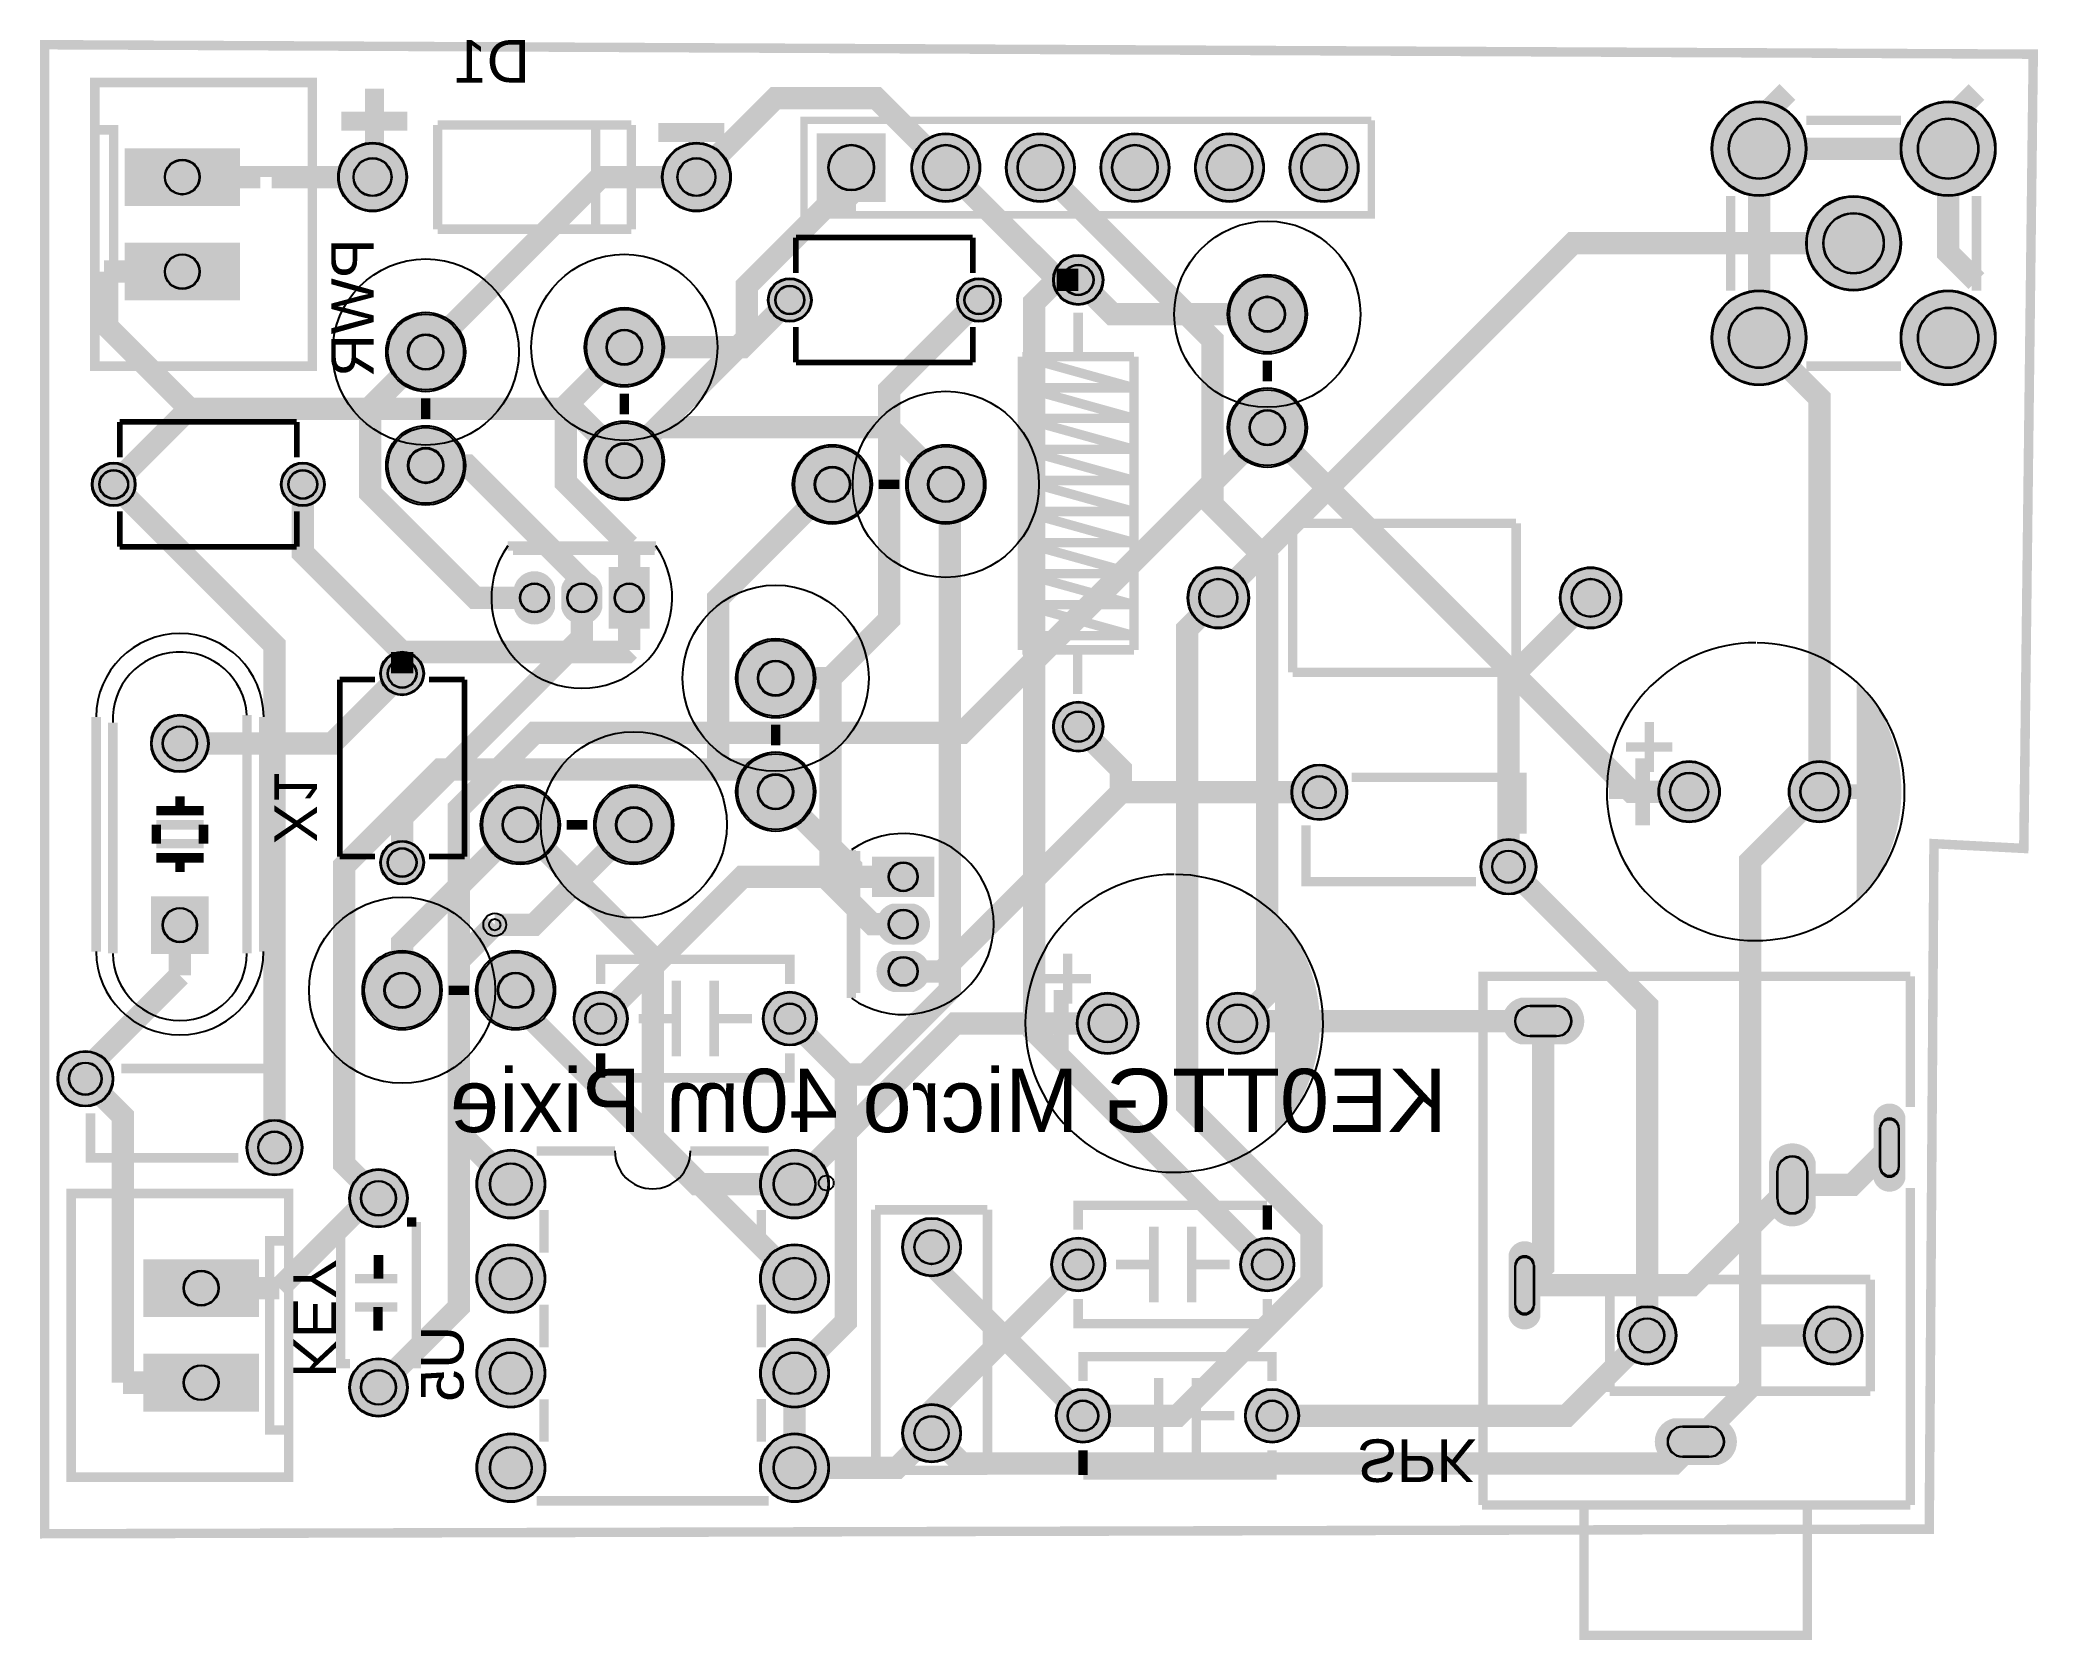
# Model space of a CAD drawing. Header units: millimetres. Extents: x 12.8 to 66.4, y 49.6 to 92.6.
import ezdxf

# ---------------------------------------------------------------- set-up
doc = ezdxf.new("R2010")
doc.units = ezdxf.units.MM
for name, color, linetype, true_color in [('BoardOutLine', 7, 'Continuous', 0xff00ff), ('BottomLayer', 7, 'Continuous', 0x0000ff), ('BottomSilkLayer', 7, 'Continuous', 0x66cc33), ('BottomSolderMaskLayer', 7, 'Continuous', 0xaa00ff), ('Document', 7, 'Continuous', 0xffffff), ('Hole', 7, 'Continuous', 0x222222), ('Multi-Layer', 7, 'Continuous', 0xc0c0c0), ('TopLayer', 7, 'Continuous', 0xff0000), ('TopSilkLayer', 7, 'Continuous', 0xffcc00), ('TopSolderMaskLayer', 7, 'Continuous', 0x800080)]:
    doc.layers.add(name, color=color, linetype=linetype, true_color=true_color)
doc.styles.get("Standard").update_dxf_attribs({"font": 'arial.ttf'})

msp = doc.modelspace()

# ---------------------------------------------------------------- texts
at = {"layer": 'BottomSilkLayer', "text_generation_flag": 2}
for s, height, p in [('D1', 1.143002286004572, (25.90805181610358, 91.4401828803658)), ('KE0TTG Micro 40m Pixie', 1.7, (50.54610109220221, 63.246126492252984))]:
    msp.add_text(s, height=height, dxfattribs=at).set_placement(p)
for s, rotation, p in [('PWR', 90, (21.717043434086918, 87.24917449834902)), ('X1', 270, (19.050038100076108, 70.99314198628406)), ('KEY', 270, (19.558039116078362, 56.64211328422664)), ('U5', 90, (24.12928625857262, 58.03987807975625)), ('SPK', 180, (48.133096266192524, 54.991109982219996))]:
    msp.add_text(s, height=1.143002286004572, rotation=rotation, dxfattribs=at).set_placement(p)

# ---------------------------------------------------------------- hatches: boundary and pattern name
at = {"layer": 'BottomSolderMaskLayer'}
for points in [[(57.65271780543566, 89.6621793243587, 1), (60.20351790703586, 89.6621793243587, 1)], [(62.73272796545592, 89.6621793243587, 1), (65.28352806705612, 89.6621793243587, 1)], [(15.023533147066473, 89.6750825759716), (15.023533147066473, 88.12527302473973), (18.123533147066155, 88.12527302473973), (18.123533147066155, 89.6750825759716)], [(20.759639319278712, 88.90017780035566, 1), (22.61043942087891, 88.90017780035566, 1)], [(29.459664719329602, 88.90017780035566, 1), (31.310464820929802, 88.90017780035566, 1)], [(33.618669037337895, 90.0795783591567), (35.46946913893839, 90.0795783591567), (35.46946913893839, 88.22877825755666), (33.618669037337895, 88.22877825755666)], [(36.15867411734829, 89.15417830835668, 1), (38.00947421894849, 89.15417830835668, 1)], [(38.69867919735842, 89.15417830835668, 1), (40.54947929895862, 89.15417830835668, 1)], [(41.238684277368556, 89.15417830835668, 1), (43.089484378968756, 89.15417830835668, 1)], [(43.77868935737869, 89.15417830835668, 1), (45.62948945897889, 89.15417830835668, 1)], [(46.31869443738882, 89.15417830835668, 1), (48.16949453898902, 89.15417830835668, 1)], [(60.192468884937796, 87.12242824485656, 1), (62.743268986538, 87.12242824485656, 1)], [(15.023533147066473, 87.13507749596147), (15.023533147066473, 85.58526794472948), (18.123533147066155, 85.58526794472948), (18.123533147066155, 87.13507749596147)], [(39.965074930149875, 86.13716027432054, 1), (41.31508763017528, 86.13716027432054, 1)], [(32.30516891033775, 85.59817119634249, 1), (33.480962661925254, 85.59817119634249, 1)], [(37.38517907035824, 85.59817119634249, 1), (38.56097282194575, 85.59817119634249, 1)], [(44.65328930657857, 85.21717043434091, 1), (46.78689357378711, 85.21717043434091, 1)], [(27.381254762509446, 84.32816865633731, 1), (29.51485902971798, 84.32816865633731, 1)], [(57.65271780543566, 84.58216916433832, 1), (60.20351790703586, 84.58216916433832, 1)], [(62.73272796545592, 84.58216916433832, 1), (65.28352806705612, 84.58216916433832, 1)], [(22.04724409448828, 84.20116840233686, 1), (24.180848361696814, 84.20116840233686, 1)], [(44.65328930657857, 82.16916433832876, 1), (46.78689357378711, 82.16916433832876, 1)], [(22.04724409448828, 81.1531623063247, 1), (24.180848361696814, 81.1531623063247, 1)], [(27.381254762509446, 81.28016256032515, 1), (29.51485902971798, 81.28016256032515, 1)], [(32.96926593853196, 80.64516129032268, 1), (35.1028702057405, 80.64516129032268, 1)], [(36.01727203454412, 80.64516129032268, 1), (38.15087630175266, 80.64516129032268, 1)], [(14.144132588265245, 80.64516129032268, 1), (15.319926339852747, 80.64516129032268, 1)], [(19.22414274828551, 80.64516129032268, 1), (20.399936499873014, 80.64516129032268, 1)], [(29.125450236468396, 76.77175514351029), (28.024664063760156, 76.77175514351029), (28.024664063760156, 78.42255524511052), (29.125450236468396, 78.42255524511052)], [(43.57769875539738, 77.5971551943104, 1), (45.228498856997575, 77.5971551943104, 1)], [(53.577698755397606, 77.5971551943104, 1), (55.2284988569978, 77.5971551943104, 1)], [(26.585458470917057, 77.31341737522189, -0.7853981633974483), (25.484645669291456, 77.31341737522189), (25.484645669291456, 77.88086680689503, -0.7853981633974483), (26.585458470917057, 77.88086680689503)], [(27.85546101092201, 77.31341737522189, -0.7853981633974483), (26.75464820929641, 77.31341737522189), (26.75464820929641, 77.88086680689503, -0.7853981633974483), (27.85546101092201, 77.88086680689503)], [(31.445262890525886, 75.43815087630185, 1), (33.57886715773442, 75.43815087630185, 1)], [(21.89114808229609, 75.5651511303023, 1), (23.066941833883597, 75.5651511303023, 1)], [(39.965074930149875, 74.13716027432065, 1), (41.31508763017528, 74.13716027432065, 1)], [(15.734632969265874, 73.68707137414287, 1), (17.285433070866077, 73.68707137414287, 1)], [(31.445262890525886, 72.39014478028957, 1), (33.57886715773442, 72.39014478028957, 1)], [(46.367087884175774, 72.37414274828552, 1), (47.86710058420117, 72.37414274828552, 1)], [(56.225654051307984, 72.39014478028957, 1), (57.87645415290818, 72.39014478028957, 1)], [(59.72578105156221, 72.39014478028957, 1), (61.376581153162405, 72.39014478028957, 1)], [(24.587249174498414, 71.50114300228608, 1), (26.720853441706947, 71.50114300228608, 1)], [(27.635255270510573, 71.50114300228608, 1), (29.768859537719106, 71.50114300228608, 1)], [(21.89114808229609, 70.48514097028203, 1), (23.066941833883597, 70.48514097028203, 1)], [(51.44709804419604, 70.37414274828552, 1), (52.94711074422143, 70.37414274828552, 1)], [(36.77977625331869, 70.64580243999194), (36.77977625331869, 69.56247797656897), (35.10236751096886, 69.56247797656897), (35.10236751096886, 70.64580243999194)], [(17.285419940732254, 68.03174791295828), (17.285419940732254, 69.58254801455848), (15.734619839132165, 69.58254801455848), (15.734619839132165, 68.03174791295828)], [(36.22938316696445, 69.3845440690882, -0.7853981633974483), (36.22938316696445, 68.28373126746258), (35.65278722624021, 68.28373126746258, -0.7853981633974483), (35.65278722624021, 69.3845440690882)], [(21.412242824485578, 67.0561341122683, 1), (23.54584709169411, 67.0561341122683, 1)], [(24.460248920497964, 67.0561341122683, 1), (26.593853187706497, 67.0561341122683, 1)], [(36.22938316696445, 68.11454152908313, -0.7853981633974483), (36.22938316696445, 67.01372872745752), (35.65278722624021, 67.01372872745752, -0.7853981633974483), (35.65278722624021, 68.11454152908313)], [(27.087655575311135, 66.29413258826526, 1), (28.538455676911337, 66.29413258826526, 1)], [(32.1676657353314, 66.29413258826526, 1), (33.618465836931605, 66.29413258826526, 1)], [(40.60462280924561, 66.16713233426469, 1), (42.25542291084581, 66.16713233426469, 1)], [(44.104749809499836, 66.16713233426469, 1), (45.75554991110003, 66.16713233426469, 1)], [(53.74376428752862, 66.85374650749307, -0.7853981633974483), (53.74376428752862, 65.60294640589288), (52.51836423672853, 65.60294640589288, -0.7853981633974483), (52.51836423672853, 66.85374650749307)], [(13.220021590043142, 64.67919735839473, 1), (14.720034290068543, 64.67919735839473, 1)], [(62.856438912877785, 61.97851155702324, -0.7853981633974483), (62.005638811277585, 61.97851155702324), (62.005638811277585, 63.680111760223554, -0.7853981633974483), (62.856438912877785, 63.680111760223554)], [(18.300031750063408, 62.8290576581154, 1), (19.80004445008881, 62.8290576581154, 1)], [(60.44734569469157, 61.202895605791355, -0.7853981633974483), (59.196545593091365, 61.202895605791355), (59.196545593091365, 62.45369570739149, -0.7853981633974483), (60.44734569469157, 62.45369570739149)], [(24.474650749301453, 61.84912369824747, 1), (26.325450850901653, 61.84912369824747, 1)], [(32.09466598933208, 61.84912369824747, 1), (33.94546609093228, 61.84912369824747, 1)], [(21.05704216408432, 61.46812293624589, 1), (22.631045212090417, 61.46812293624589, 1)], [(35.915671831343666, 60.157988315976695, 1), (37.49047498094996, 60.157988315976695, 1)], [(24.474650749301453, 59.309118618237335, 1), (26.325450850901653, 59.309118618237335, 1)], [(32.09466598933208, 59.309118618237335, 1), (33.94546609093228, 59.309118618237335, 1)], [(39.91468122936247, 59.6901193802388, 1), (41.36548133096268, 59.6901193802388, 1)], [(44.99469138938274, 59.6901193802388, 1), (46.445491490982945, 59.6901193802388, 1)], [(53.05659131318267, 58.27924815849633, -0.7853981633974483), (52.20579121158247, 58.27924815849633), (52.20579121158247, 59.980848361696644, -0.7853981633974483), (53.05659131318267, 59.980848361696644)], [(18.63153416306818, 58.28021333462027), (18.63153416306818, 59.83002288585226), (15.5315341630685, 59.83002288585226), (15.5315341630685, 58.28021333462027)], [(55.13284226568458, 57.78511557023114, 1), (56.70764541529088, 57.78511557023114, 1)], [(60.13284226568458, 57.78511557023114, 1), (61.70764541529088, 57.78511557023114, 1)], [(24.474650749301453, 56.76911353822709, 1), (26.325450850901653, 56.76911353822709, 1)], [(32.09466598933208, 56.76911353822709, 1), (33.94546609093228, 56.76911353822709, 1)], [(18.63153416306818, 55.74020825461014), (18.63153416306818, 57.290017805842126), (15.5315341630685, 57.290017805842126), (15.5315341630685, 55.74020825461014)], [(21.05704216408432, 56.388112776225626, 1), (22.631045212090417, 56.388112776225626, 1)], [(35.915671831343666, 55.157988315976695, 1), (37.49047498094996, 55.157988315976695, 1)], [(40.04168148336292, 55.626111252222586, 1), (41.49248158496313, 55.626111252222586, 1)], [(45.121691643383414, 55.626111252222586, 1), (46.57249174498362, 55.626111252222586, 1)], [(57.843840487681064, 55.555295910591816, -0.7853981633974483), (57.843840487681064, 54.30449580899161), (56.618440436880746, 54.30449580899161, -0.7853981633974483), (56.618440436880746, 55.555295910591816)], [(24.474650749301453, 54.229108458216956, 1), (26.325450850901653, 54.229108458216956, 1)], [(32.09466598933208, 54.229108458216956, 1), (33.94546609093228, 54.229108458216956, 1)]]:
    msp.add_hatch(color=256, dxfattribs=at).paths.add_polyline_path(points)
at = {"layer": 'Document'}
for points in [[(21.989865379730645, 89.49286258572522), (21.989865379730645, 91.27086614173231), (21.48186436372862, 91.27086614173231), (21.48186436372862, 89.49286258572522)], [(22.62016764033524, 90.65938531877066), (20.842164084328033, 90.65938531877066), (20.842164084328033, 90.15138430276863), (22.62016764033524, 90.15138430276863)], [(31.137363474726953, 90.35146050292099), (29.359359918719974, 90.35146050292099), (29.359359918719974, 89.84345948691896), (31.137363474726953, 89.84345948691896)], [(29.265049530099304, 78.74719329438665), (25.45504191008399, 78.74719329438665), (25.45504191008399, 79.00119380238766), (29.265049530099304, 79.00119380238766)], [(55.60111760223526, 72.89014478028957), (55.60111760223526, 71.4901447802896), (56.00111760223513, 71.4901447802896), (56.00111760223513, 73.09014478028962), (56.00111760223513, 73.29014478028955), (55.60111760223526, 73.2901701803404)], [(56.30111760223531, 72.59014478028962), (54.90111760223522, 72.59014478028962), (54.90111760223522, 72.19014478028953), (56.501117602235354, 72.19014478028953), (56.70111760223517, 72.19014478028953), (56.70111760223517, 72.59014478028962)], [(62.30111760223508, 72.59014478028962), (60.90111760223522, 72.59014478028962), (60.90111760223522, 72.19014478028953), (62.50111760223513, 72.19014478028953), (62.70111760223517, 72.19014478028953), (62.70111760223517, 72.59014478028962)], [(34.79103378206764, 70.79413258826526), (34.79103378206764, 66.98412496824994), (34.537033274066744, 66.98412496824994), (34.537033274066744, 70.79413258826526)], [(39.98008636017289, 66.66713233426469), (39.98008636017289, 65.26713233426472), (40.38008636017253, 65.26713233426472), (40.38008636017253, 66.86713233426474), (40.38008636017253, 67.06713233426467), (39.98008636017289, 67.06715773431551)], [(40.68008636017271, 66.36713233426474), (39.280086360172845, 66.36713233426474), (39.280086360172845, 65.96713233426465), (40.880086360172754, 65.96713233426465), (41.08008636017257, 65.96713233426465), (41.08008636017257, 66.36713233426474)], [(46.68008636017271, 66.36713233426474), (45.280086360172845, 66.36713233426474), (45.280086360172845, 65.96713233426465), (46.880086360172754, 65.96713233426465), (47.0800863601728, 65.96713233426465), (47.0800863601728, 66.36713233426474)], [(54.10132080264157, 53.228219456438865), (54.10132080264157, 49.72819405638813), (54.10240730742021, 49.711617196822544), (54.10564823135769, 49.69532397191995), (54.11098812134742, 49.67959316327597), (54.11833561039066, 49.66469392938791), (54.127564980912894, 49.65088120027826), (54.13851831582588, 49.638391315571994), (54.15100820053249, 49.62743798065901), (54.16482092964202, 49.61820861013666), (54.17972016353019, 49.61086112109342), (54.19545097217406, 49.60552123110381), (54.211744197076314, 49.60228030716621), (54.228321056642244, 49.601193802387684), (60.228321056642244, 49.601193802387684), (60.24489791620795, 49.60228030716621), (60.26119114111043, 49.60552123110381), (60.276921949754296, 49.61086112109342), (60.29182118364247, 49.61820861013666), (60.305633912752, 49.62743798065901), (60.318123797458384, 49.638391315571994), (60.32907713237137, 49.65088120027826), (60.3383065028936, 49.66469392938791), (60.34565399193707, 49.67959316327597), (60.35099388192657, 49.69532397191995), (60.35423480586428, 49.711617196822544), (60.355321310642694, 49.72819405638813), (60.355321310642694, 53.228219456438865), (60.35423480586428, 53.24479631600457), (60.35099388192657, 53.26108954090705), (60.34565399193707, 53.276820349551144), (60.3383065028936, 53.2917195834392), (60.32907713237137, 53.305532312548735), (60.318123797458384, 53.31802219725512), (60.305633912752, 53.32897553216799), (60.29182118364247, 53.338204902690336), (60.276921949754296, 53.34555239173369), (60.26119114111043, 53.350892281723304), (60.24489791620795, 53.3541332056609), (60.228321056642244, 53.35521971043943), (60.21174419707654, 53.3541332056609), (60.19545097217406, 53.350892281723304), (60.17972016353019, 53.34555239173369), (60.16482092964202, 53.338204902690336), (60.15100820053249, 53.32897553216799), (60.138518315826104, 53.31802219725512), (60.127564980912894, 53.305532312548735), (60.11833561039066, 53.2917195834392), (60.11098812134742, 53.276820349551144), (60.10564823135792, 53.26108954090705), (60.10240730742021, 53.24479631600457), (60.101320802641794, 53.228219456438865), (60.101320802641794, 49.8551943103887), (54.355321310642694, 49.8551943103887), (54.355321310642694, 53.228219456438865), (54.35423480586428, 53.24479631600457), (54.35099388192657, 53.26108954090705), (54.34565399193684, 53.276820349551144), (54.3383065028936, 53.2917195834392), (54.32907713237137, 53.305532312548735), (54.318123797458384, 53.31802219725512), (54.305633912752, 53.32897553216799), (54.29182118364247, 53.338204902690336), (54.276921949754296, 53.34555239173369), (54.26119114111043, 53.350892281723304), (54.24489791620795, 53.3541332056609), (54.228321056642244, 53.35521971043943), (54.211744197076314, 53.3541332056609), (54.19545097217406, 53.350892281723304), (54.17972016353019, 53.34555239173369), (54.16482092964202, 53.338204902690336), (54.15100820053249, 53.32897553216799), (54.13851831582588, 53.31802219725512), (54.127564980912894, 53.305532312548735), (54.11833561039066, 53.2917195834392), (54.11098812134742, 53.276820349551144), (54.10564823135769, 53.26108954090705), (54.10240730742021, 53.24479631600457), (54.10132080264157, 53.228219456438865)]]:
    msp.add_hatch(color=256, dxfattribs=at).paths.add_polyline_path(points)
at = {"layer": 'Multi-Layer'}
for points in [[(57.67811785623576, 89.6621793243587, 1), (60.17811785623576, 89.6621793243587, 1)], [(62.75812801625602, 89.6621793243587, 1), (65.25812801625602, 89.6621793243587, 1)], [(15.073533147066428, 89.6621793243587), (15.073533147066428, 88.13817627635262), (18.0735331470662, 88.13817627635262), (18.0735331470662, 89.6621793243587)], [(20.785039370078813, 88.90017780035566, 1), (22.58503937007881, 88.90017780035566, 1)], [(29.485064770129704, 88.90017780035566, 1), (31.2850647701297, 88.90017780035566, 1)], [(33.64406908813817, 90.05417830835665), (35.44406908813835, 90.05417830835665), (35.44406908813835, 88.2541783083567), (33.64406908813817, 88.2541783083567)], [(36.18407416814839, 89.15417830835668, 1), (37.98407416814839, 89.15417830835668, 1)], [(38.724079248158525, 89.15417830835668, 1), (40.52407924815852, 89.15417830835668, 1)], [(41.26408432816866, 89.15417830835668, 1), (43.064084328168654, 89.15417830835668, 1)], [(43.80408940817879, 89.15417830835668, 1), (45.60408940817879, 89.15417830835668, 1)], [(46.34409448818892, 89.15417830835668, 1), (48.14409448818892, 89.15417830835668, 1)], [(60.2178689357379, 87.12242824485656, 1), (62.7178689357379, 87.12242824485656, 1)], [(15.073533147066428, 87.12217424434857), (15.073533147066428, 85.59817119634249), (18.0735331470662, 85.59817119634249), (18.0735331470662, 87.12217424434857)], [(39.99008128016258, 86.13716027432054, 1), (41.290081280162575, 86.13716027432054, 1)], [(32.33056896113785, 85.59817119634249, 1), (33.45556261112515, 85.59817119634249, 1)], [(37.41057912115834, 85.59817119634249, 1), (38.535572771145645, 85.59817119634249, 1)], [(44.704089408178774, 85.21717043434091, 1), (46.73609347218691, 85.21717043434091, 1)], [(27.43205486410965, 84.32816865633731, 1), (29.464058928117776, 84.32816865633731, 1)], [(57.67811785623576, 84.58216916433832, 1), (60.17811785623576, 84.58216916433832, 1)], [(62.75812801625602, 84.58216916433832, 1), (65.25812801625602, 84.58216916433832, 1)], [(22.098044196088484, 84.20116840233686, 1), (24.13004826009661, 84.20116840233686, 1)], [(44.704089408178774, 82.16916433832876, 1), (46.73609347218691, 82.16916433832876, 1)], [(22.098044196088484, 81.1531623063247, 1), (24.13004826009661, 81.1531623063247, 1)], [(27.43205486410965, 81.28016256032515, 1), (29.464058928117776, 81.28016256032515, 1)], [(33.020066040132164, 80.64516129032268, 1), (35.0520701041403, 80.64516129032268, 1)], [(36.06807213614432, 80.64516129032268, 1), (38.10007620015246, 80.64516129032268, 1)], [(14.169532639065347, 80.64516129032268, 1), (15.294526289052646, 80.64516129032268, 1)], [(19.24954279908561, 80.64516129032268, 1), (20.374536449072913, 80.64516129032268, 1)], [(29.1000508001016, 76.79715519431033), (28.05006350012718, 76.79715519431033), (28.05006350012718, 78.39715519431047), (29.1000508001016, 78.39715519431047)], [(43.60309880619748, 77.5971551943104, 1), (45.203098806197474, 77.5971551943104, 1)], [(53.60309880619771, 77.5971551943104, 1), (55.2030988061977, 77.5971551943104, 1)], [(26.560058420116956, 77.32214884429777, -0.7853981633974483), (25.510045720091558, 77.32214884429777), (25.510045720091558, 77.87213614427242, -0.7853981633974483), (26.560058420116956, 77.87213614427242)], [(27.83006096012191, 77.32214884429777, -0.7853981633974483), (26.78004826009651, 77.32214884429777), (26.78004826009651, 77.87213614427242, -0.7853981633974483), (27.83006096012191, 77.87213614427242)], [(31.496062992126088, 75.43815087630185, 1), (33.52806705613422, 75.43815087630185, 1)], [(21.916548133096192, 75.5651511303023, 1), (23.041541783083495, 75.5651511303023, 1)], [(39.99008128016258, 74.13716027432065, 1), (41.290081280162575, 74.13716027432065, 1)], [(15.760033020065976, 73.68707137414287, 1), (17.260033020065976, 73.68707137414287, 1)], [(31.496062992126088, 72.39014478028957, 1), (33.52806705613422, 72.39014478028957, 1)], [(46.39208788417577, 72.37414274828552, 1), (47.84210058420117, 72.37414274828552, 1)], [(56.251054102108085, 72.39014478028957, 1), (57.85105410210808, 72.39014478028957, 1)], [(59.75118110236231, 72.39014478028957, 1), (61.351181102362304, 72.39014478028957, 1)], [(24.638049276098617, 71.50114300228608, 1), (26.670053340106744, 71.50114300228608, 1)], [(27.686055372110776, 71.50114300228608, 1), (29.718059436118903, 71.50114300228608, 1)], [(21.916548133096192, 70.48514097028203, 1), (23.041541783083495, 70.48514097028203, 1)], [(51.47209804419604, 70.37414274828552, 1), (52.922110744221435, 70.37414274828552, 1)], [(36.741071882143615, 70.62913385826766), (36.741071882143615, 69.57914655829325), (35.14107188214393, 69.57914655829325), (35.14107188214393, 70.62913385826766)], [(17.260020320040667, 68.05715011430027), (17.260020320040667, 69.55715011430027), (15.760020320040667, 69.55715011430027), (15.760020320040667, 68.05715011430027)], [(36.216078232156406, 69.35914401828809, -0.7853981633974483), (36.216078232156406, 68.30913131826269), (35.66609093218199, 68.30913131826269, -0.7853981633974483), (35.66609093218199, 69.35914401828809)], [(21.46304292608578, 67.0561341122683, 1), (23.495046990093908, 67.0561341122683, 1)], [(24.511049022098167, 67.0561341122683, 1), (26.543053086106294, 67.0561341122683, 1)], [(36.216078232156406, 68.08914147828303, -0.7853981633974483), (36.216078232156406, 67.03912877825762), (35.66609093218199, 67.03912877825762, -0.7853981633974483), (35.66609093218199, 68.08914147828303)], [(27.113055626111237, 66.29413258826526, 1), (28.513055626111235, 66.29413258826526, 1)], [(32.1930657861315, 66.29413258826526, 1), (33.593065786131504, 66.29413258826526, 1)], [(40.63002286004571, 66.16713233426469, 1), (42.23002286004571, 66.16713233426469, 1)], [(44.13014986029994, 66.16713233426469, 1), (45.73014986029993, 66.16713233426469, 1)], [(53.731064262128484, 66.82834645669297, -0.7853981633974483), (53.731064262128484, 65.62834645669298), (52.531064262128666, 65.62834645669298, -0.7853981633974483), (52.531064262128666, 66.82834645669297)], [(13.245021590043143, 64.67919735839473, 1), (14.695034290068543, 64.67919735839473, 1)], [(62.83103886207768, 62.02931165862344, -0.7853981633974483), (62.031038862077686, 62.02931165862344), (62.031038862077686, 63.62931165862335, -0.7853981633974483), (62.83103886207768, 63.62931165862335)], [(18.32503175006341, 62.8290576581154, 1), (19.775044450088807, 62.8290576581154, 1)], [(60.42194564389147, 61.2282956565914, -0.7853981633974483), (59.221945643891466, 61.2282956565914), (59.221945643891466, 62.428295656591445, -0.7853981633974483), (60.42194564389147, 62.428295656591445)], [(24.500050800101555, 61.84912369824747, 1), (26.300050800101552, 61.84912369824747, 1)], [(32.12006604013218, 61.84912369824747, 1), (33.92006604013218, 61.84912369824747, 1)], [(21.08204216408432, 61.46812293624589, 1), (22.606045212090415, 61.46812293624589, 1)], [(35.94107188214377, 60.157988315976695, 1), (37.46507493014986, 60.157988315976695, 1)], [(24.500050800101555, 59.309118618237335, 1), (26.300050800101552, 59.309118618237335, 1)], [(32.12006604013218, 59.309118618237335, 1), (33.92006604013218, 59.309118618237335, 1)], [(39.94008128016257, 59.6901193802388, 1), (41.34008128016258, 59.6901193802388, 1)], [(45.02009144018284, 59.6901193802388, 1), (46.420091440182844, 59.6901193802388, 1)], [(53.03119126238257, 58.33004826009653, -0.7853981633974483), (52.23119126238257, 58.33004826009653), (52.23119126238257, 59.930048260096555, -0.7853981633974483), (53.03119126238257, 59.930048260096555)], [(18.581534163068227, 58.29311658623317), (18.581534163068227, 59.81711963423936), (15.581534163068454, 59.81711963423936), (15.581534163068454, 58.29311658623317)], [(55.15824231648468, 57.78511557023114, 1), (56.682245364490775, 57.78511557023114, 1)], [(60.15824231648468, 57.78511557023114, 1), (61.682245364490775, 57.78511557023114, 1)], [(24.500050800101555, 56.76911353822709, 1), (26.300050800101552, 56.76911353822709, 1)], [(32.12006604013218, 56.76911353822709, 1), (33.92006604013218, 56.76911353822709, 1)], [(18.581534163068227, 55.753111506223036), (18.581534163068227, 57.277114554229115), (15.581534163068454, 57.277114554229115), (15.581534163068454, 55.753111506223036)], [(21.08204216408432, 56.388112776225626, 1), (22.606045212090415, 56.388112776225626, 1)], [(35.94107188214377, 55.157988315976695, 1), (37.46507493014986, 55.157988315976695, 1)], [(40.06708153416302, 55.626111252222586, 1), (41.46708153416303, 55.626111252222586, 1)], [(45.147091694183516, 55.626111252222586, 1), (46.54709169418352, 55.626111252222586, 1)], [(57.83114046228093, 55.529895859791715, -0.7853981633974483), (57.83114046228093, 54.32989585979171), (56.63114046228088, 54.32989585979171, -0.7853981633974483), (56.63114046228088, 55.529895859791715)], [(24.500050800101555, 54.229108458216956, 1), (26.300050800101552, 54.229108458216956, 1)], [(32.12006604013218, 54.229108458216956, 1), (33.92006604013218, 54.229108458216956, 1)]]:
    msp.add_hatch(color=256, dxfattribs=at).paths.add_polyline_path(points)
at = {"layer": 'TopSilkLayer'}
for points in [[(61.55113030226062, 69.39014478028957), (61.61561048449721, 69.45933952921371), (61.678571021443304, 69.52991982368337), (61.7399821483466, 69.60185229668718), (61.799814832942275, 69.67510294196757), (61.858040789179086, 69.74963713009822), (61.91463249058938, 69.82541962485413), (61.96956318330422, 69.9024145998709), (62.022806898700765, 69.9805856555804), (62.07433846567892, 70.05989583641951), (62.12413352256067, 70.14030764830136), (62.1721685286077, 70.22178307633965), (62.218420775150435, 70.3042836028211), (62.26286839632303, 70.38777022541444), (62.30549037940091, 70.47220347560926), (62.3462665747345, 70.55754343737442), (62.385177705275055, 70.64374976602846), (62.42220537568778, 70.7307817073131), (62.45733208104866, 70.81859811665913), (62.49054121511949, 70.90715747863885), (62.52181707819818, 70.9964179265911), (62.55114488454228, 71.08633726241487), (62.57851076935776, 71.17687297651833), (62.60390179535398, 71.26798226791516), (62.62730595885887, 71.35962206445902), (62.648712195496046, 71.45174904320561), (62.668110385413, 71.54431965089464), (62.68549135806688, 71.63729012453837), (62.70084689655937, 71.73061651211219), (62.714169741520436, 71.8242546933318), (62.72545359454239, 71.91816040051162), (62.73469312115458, 72.0122892394927), (62.74188395334863, 72.10659671063013), (62.74702269163936, 72.20103822982969), (62.750106906676365, 72.29556914962609), (62.75113514038867, 72.39014478028957), (62.750106906676365, 72.48472041095306), (62.74702269163936, 72.57925133074946), (62.74188395334863, 72.67369284994913), (62.73469312115458, 72.76800032108656), (62.72545359454239, 72.86212916006764), (62.714169741520436, 72.95603486724747), (62.70084689655937, 73.04967304846696), (62.68549135806688, 73.14299943604078), (62.668110385413, 73.23596990968451), (62.648712195496046, 73.32854051737354), (62.62730595885887, 73.42066749612025), (62.60390179535398, 73.51230729266399), (62.57851076935776, 73.60341658406094), (62.55114488454228, 73.69395229816428), (62.52181707819818, 73.78387163398816), (62.49054121511949, 73.8731320819403), (62.45733208104866, 73.96169144392002), (62.42220537568778, 74.04950785326616), (62.385177705275055, 74.1365397945508), (62.3462665747345, 74.22274612320484), (62.30549037940091, 74.30808608496989), (62.26286839632303, 74.39251933516482), (62.218420775150435, 74.47600595775816), (62.1721685286077, 74.55850648423962), (62.12413352256067, 74.63998191227779), (62.07433846567892, 74.72039372415963), (62.022806898700765, 74.79970390499886), (61.96956318330422, 74.87787496070837), (61.91463249058938, 74.95486993572501), (61.858040789179086, 75.03065243048104), (61.799814832942275, 75.10518661861158), (61.7399821483466, 75.17843726389208), (61.678571021443304, 75.25036973689589), (61.61561048449721, 75.32095003136556), (61.55113030226062, 75.39014478028969)], [(45.93009906019802, 63.16713233426469), (45.99457924243484, 63.236327083188826), (46.05753977938093, 63.30690737765849), (46.118950906284, 63.3788398506623), (46.1787835908799, 63.452090495942684), (46.23700954711671, 63.52662468407323), (46.293601248526784, 63.60240717882925), (46.348531941241845, 63.67940215384601), (46.40177565663839, 63.75757320955552), (46.45330722361632, 63.83688339039463), (46.50310228049807, 63.91729520227648), (46.55113728654533, 63.998770630314766), (46.597389533087835, 64.0812711567961), (46.64183715426066, 64.16475777938956), (46.68445913733831, 64.24919102958438), (46.7252353326719, 64.33453099134954), (46.764146463212455, 64.42073732000358), (46.80117413362541, 64.50776926128822), (46.83630083898606, 64.59558567063425), (46.86950997305689, 64.68414503261397), (46.90078583613581, 64.77340548056611), (46.93011364247991, 64.86332481638999), (46.95747952729539, 64.95386053049344), (46.98287055329138, 65.04496982189028), (47.0062747167965, 65.13660961843414), (47.027680953433446, 65.22873659718073), (47.04707914335063, 65.32130720486975), (47.06446011600451, 65.41427767851349), (47.07981565449677, 65.50760406608731), (47.09313849945784, 65.60124224730691), (47.10442235247979, 65.69514795448674), (47.113661879092206, 65.78927679346782), (47.120852711286034, 65.88358426460525), (47.125991449576986, 65.97802578380481), (47.12907566461399, 66.07255670360121), (47.1301038983263, 66.16713233426469), (47.12907566461399, 66.26170796492818), (47.125991449576986, 66.35623888472458), (47.120852711286034, 66.45068040392425), (47.113661879092206, 66.54498787506168), (47.10442235247979, 66.63911671404276), (47.09313849945784, 66.73302242122247), (47.07981565449677, 66.82666060244208), (47.06446011600451, 66.9199869900159), (47.04707914335063, 67.01295746365963), (47.027680953433446, 67.10552807134866), (47.0062747167965, 67.19765505009536), (46.98287055329138, 67.28929484663911), (46.95747952729539, 67.38040413803594), (46.93011364247991, 67.4709398521394), (46.90078583613581, 67.56085918796327), (46.86950997305689, 67.65011963591542), (46.83630083898606, 67.73867899789514), (46.80117413362541, 67.82649540724128), (46.764146463212455, 67.91352734852592), (46.7252353326719, 67.99973367717985), (46.68445913733831, 68.085073638945), (46.64183715426066, 68.16950688913983), (46.597389533087835, 68.25299351173328), (46.55113728654533, 68.33549403821473), (46.50310228049807, 68.41696946625291), (46.45330722361632, 68.49738127813475), (46.40177565663839, 68.57669145897398), (46.348531941241845, 68.65486251468349), (46.293601248526784, 68.73185748970013), (46.23700954711671, 68.80763998445616), (46.1787835908799, 68.8821741725867), (46.118950906284, 68.9554248178672), (46.05753977938093, 69.0273572908709), (45.99457924243484, 69.09793758534067), (45.93009906019802, 69.1671323342648)]]:
    msp.add_hatch(color=256, dxfattribs=at).paths.add_polyline_path(points)
at = {"layer": 'TopSolderMaskLayer'}
for points in [[(57.65271780543566, 89.6621793243587, 1), (60.20351790703586, 89.6621793243587, 1)], [(62.73272796545592, 89.6621793243587, 1), (65.28352806705612, 89.6621793243587, 1)], [(15.023533147066473, 89.6750825759716), (15.023533147066473, 88.12527302473973), (18.123533147066155, 88.12527302473973), (18.123533147066155, 89.6750825759716)], [(20.759639319278712, 88.90017780035566, 1), (22.61043942087891, 88.90017780035566, 1)], [(29.459664719329602, 88.90017780035566, 1), (31.310464820929802, 88.90017780035566, 1)], [(33.618669037337895, 90.0795783591567), (35.46946913893839, 90.0795783591567), (35.46946913893839, 88.22877825755666), (33.618669037337895, 88.22877825755666)], [(36.15867411734829, 89.15417830835668, 1), (38.00947421894849, 89.15417830835668, 1)], [(38.69867919735842, 89.15417830835668, 1), (40.54947929895862, 89.15417830835668, 1)], [(41.238684277368556, 89.15417830835668, 1), (43.089484378968756, 89.15417830835668, 1)], [(43.77868935737869, 89.15417830835668, 1), (45.62948945897889, 89.15417830835668, 1)], [(46.31869443738882, 89.15417830835668, 1), (48.16949453898902, 89.15417830835668, 1)], [(60.192468884937796, 87.12242824485656, 1), (62.743268986538, 87.12242824485656, 1)], [(15.023533147066473, 87.13507749596147), (15.023533147066473, 85.58526794472948), (18.123533147066155, 85.58526794472948), (18.123533147066155, 87.13507749596147)], [(39.965074930149875, 86.13716027432054, 1), (41.31508763017528, 86.13716027432054, 1)], [(32.30516891033775, 85.59817119634249, 1), (33.480962661925254, 85.59817119634249, 1)], [(37.38517907035824, 85.59817119634249, 1), (38.56097282194575, 85.59817119634249, 1)], [(44.65328930657857, 85.21717043434091, 1), (46.78689357378711, 85.21717043434091, 1)], [(27.381254762509446, 84.32816865633731, 1), (29.51485902971798, 84.32816865633731, 1)], [(57.65271780543566, 84.58216916433832, 1), (60.20351790703586, 84.58216916433832, 1)], [(62.73272796545592, 84.58216916433832, 1), (65.28352806705612, 84.58216916433832, 1)], [(22.04724409448828, 84.20116840233686, 1), (24.180848361696814, 84.20116840233686, 1)], [(44.65328930657857, 82.16916433832876, 1), (46.78689357378711, 82.16916433832876, 1)], [(22.04724409448828, 81.1531623063247, 1), (24.180848361696814, 81.1531623063247, 1)], [(27.381254762509446, 81.28016256032515, 1), (29.51485902971798, 81.28016256032515, 1)], [(32.96926593853196, 80.64516129032268, 1), (35.1028702057405, 80.64516129032268, 1)], [(36.01727203454412, 80.64516129032268, 1), (38.15087630175266, 80.64516129032268, 1)], [(14.144132588265245, 80.64516129032268, 1), (15.319926339852747, 80.64516129032268, 1)], [(19.22414274828551, 80.64516129032268, 1), (20.399936499873014, 80.64516129032268, 1)], [(29.125450236468396, 76.77175514351029), (28.024664063760156, 76.77175514351029), (28.024664063760156, 78.42255524511052), (29.125450236468396, 78.42255524511052)], [(43.57769875539738, 77.5971551943104, 1), (45.228498856997575, 77.5971551943104, 1)], [(53.577698755397606, 77.5971551943104, 1), (55.2284988569978, 77.5971551943104, 1)], [(26.585458470917057, 77.31341737522189, -0.7853981633974483), (25.484645669291456, 77.31341737522189), (25.484645669291456, 77.88086680689503, -0.7853981633974483), (26.585458470917057, 77.88086680689503)], [(27.85546101092201, 77.31341737522189, -0.7853981633974483), (26.75464820929641, 77.31341737522189), (26.75464820929641, 77.88086680689503, -0.7853981633974483), (27.85546101092201, 77.88086680689503)], [(31.445262890525886, 75.43815087630185, 1), (33.57886715773442, 75.43815087630185, 1)], [(21.89114808229609, 75.5651511303023, 1), (23.066941833883597, 75.5651511303023, 1)], [(39.965074930149875, 74.13716027432065, 1), (41.31508763017528, 74.13716027432065, 1)], [(15.734632969265874, 73.68707137414287, 1), (17.285433070866077, 73.68707137414287, 1)], [(31.445262890525886, 72.39014478028957, 1), (33.57886715773442, 72.39014478028957, 1)], [(46.367087884175774, 72.37414274828552, 1), (47.86710058420117, 72.37414274828552, 1)], [(56.225654051307984, 72.39014478028957, 1), (57.87645415290818, 72.39014478028957, 1)], [(59.72578105156221, 72.39014478028957, 1), (61.376581153162405, 72.39014478028957, 1)], [(24.587249174498414, 71.50114300228608, 1), (26.720853441706947, 71.50114300228608, 1)], [(27.635255270510573, 71.50114300228608, 1), (29.768859537719106, 71.50114300228608, 1)], [(21.89114808229609, 70.48514097028203, 1), (23.066941833883597, 70.48514097028203, 1)], [(51.44709804419604, 70.37414274828552, 1), (52.94711074422143, 70.37414274828552, 1)], [(36.77977625331869, 70.64580243999194), (36.77977625331869, 69.56247797656897), (35.10236751096886, 69.56247797656897), (35.10236751096886, 70.64580243999194)], [(17.285419940732254, 68.03174791295828), (17.285419940732254, 69.58254801455848), (15.734619839132165, 69.58254801455848), (15.734619839132165, 68.03174791295828)], [(36.22938316696445, 69.3845440690882, -0.7853981633974483), (36.22938316696445, 68.28373126746258), (35.65278722624021, 68.28373126746258, -0.7853981633974483), (35.65278722624021, 69.3845440690882)], [(21.412242824485578, 67.0561341122683, 1), (23.54584709169411, 67.0561341122683, 1)], [(24.460248920497964, 67.0561341122683, 1), (26.593853187706497, 67.0561341122683, 1)], [(36.22938316696445, 68.11454152908313, -0.7853981633974483), (36.22938316696445, 67.01372872745752), (35.65278722624021, 67.01372872745752, -0.7853981633974483), (35.65278722624021, 68.11454152908313)], [(27.087655575311135, 66.29413258826526, 1), (28.538455676911337, 66.29413258826526, 1)], [(32.1676657353314, 66.29413258826526, 1), (33.618465836931605, 66.29413258826526, 1)], [(40.60462280924561, 66.16713233426469, 1), (42.25542291084581, 66.16713233426469, 1)], [(44.104749809499836, 66.16713233426469, 1), (45.75554991110003, 66.16713233426469, 1)], [(53.74376428752862, 66.85374650749307, -0.7853981633974483), (53.74376428752862, 65.60294640589288), (52.51836423672853, 65.60294640589288, -0.7853981633974483), (52.51836423672853, 66.85374650749307)], [(13.220021590043142, 64.67919735839473, 1), (14.720034290068543, 64.67919735839473, 1)], [(62.856438912877785, 61.97851155702324, -0.7853981633974483), (62.005638811277585, 61.97851155702324), (62.005638811277585, 63.680111760223554, -0.7853981633974483), (62.856438912877785, 63.680111760223554)], [(18.300031750063408, 62.8290576581154, 1), (19.80004445008881, 62.8290576581154, 1)], [(60.44734569469157, 61.202895605791355, -0.7853981633974483), (59.196545593091365, 61.202895605791355), (59.196545593091365, 62.45369570739149, -0.7853981633974483), (60.44734569469157, 62.45369570739149)], [(24.474650749301453, 61.84912369824747, 1), (26.325450850901653, 61.84912369824747, 1)], [(32.09466598933208, 61.84912369824747, 1), (33.94546609093228, 61.84912369824747, 1)], [(21.05704216408432, 61.46812293624589, 1), (22.631045212090417, 61.46812293624589, 1)], [(35.915671831343666, 60.157988315976695, 1), (37.49047498094996, 60.157988315976695, 1)], [(24.474650749301453, 59.309118618237335, 1), (26.325450850901653, 59.309118618237335, 1)], [(32.09466598933208, 59.309118618237335, 1), (33.94546609093228, 59.309118618237335, 1)], [(39.91468122936247, 59.6901193802388, 1), (41.36548133096268, 59.6901193802388, 1)], [(44.99469138938274, 59.6901193802388, 1), (46.445491490982945, 59.6901193802388, 1)], [(53.05659131318267, 58.27924815849633, -0.7853981633974483), (52.20579121158247, 58.27924815849633), (52.20579121158247, 59.980848361696644, -0.7853981633974483), (53.05659131318267, 59.980848361696644)], [(18.63153416306818, 58.28021333462027), (18.63153416306818, 59.83002288585226), (15.5315341630685, 59.83002288585226), (15.5315341630685, 58.28021333462027)], [(55.13284226568458, 57.78511557023114, 1), (56.70764541529088, 57.78511557023114, 1)], [(60.13284226568458, 57.78511557023114, 1), (61.70764541529088, 57.78511557023114, 1)], [(24.474650749301453, 56.76911353822709, 1), (26.325450850901653, 56.76911353822709, 1)], [(32.09466598933208, 56.76911353822709, 1), (33.94546609093228, 56.76911353822709, 1)], [(18.63153416306818, 55.74020825461014), (18.63153416306818, 57.290017805842126), (15.5315341630685, 57.290017805842126), (15.5315341630685, 55.74020825461014)], [(21.05704216408432, 56.388112776225626, 1), (22.631045212090417, 56.388112776225626, 1)], [(35.915671831343666, 55.157988315976695, 1), (37.49047498094996, 55.157988315976695, 1)], [(40.04168148336292, 55.626111252222586, 1), (41.49248158496313, 55.626111252222586, 1)], [(45.121691643383414, 55.626111252222586, 1), (46.57249174498362, 55.626111252222586, 1)], [(57.843840487681064, 55.555295910591816, -0.7853981633974483), (57.843840487681064, 54.30449580899161), (56.618440436880746, 54.30449580899161, -0.7853981633974483), (56.618440436880746, 55.555295910591816)], [(24.474650749301453, 54.229108458216956, 1), (26.325450850901653, 54.229108458216956, 1)], [(32.09466598933208, 54.229108458216956, 1), (33.94546609093228, 54.229108458216956, 1)]]:
    msp.add_hatch(color=256, dxfattribs=at).paths.add_polyline_path(points)

# ---------------------------------------------------------------- linework, layer by layer
at = {"layer": 'BoardOutLine', "const_width": 0.25400050800101603}
msp.add_lwpolyline([(12.878003556007116, 92.45600711201428), (66.29413258826526, 92.20218440436884), (66.04013208026413, 70.8661417322835), (63.62712725425445, 70.99314198628406), (63.500127000254, 52.57810515621031), (61.72212344424702, 52.57810515621031), (12.878003556007116, 52.45600711201428), (12.878003556007116, 92.45600711201428)], close=True, dxfattribs=at)
at = {"layer": 'BottomLayer', "const_width": 0.6000000000000001}
for points in [[(58.92811785623576, 84.58216916433832), (58.92811785623576, 90.42413004826017), (59.68999237998469, 91.18600457200921)], [(64.00812801625602, 89.6621793243587), (64.00812801625602, 86.86786893573787), (64.77000254000518, 86.10599441198883)], [(34.54406908813826, 89.15417830835668), (34.54406908813826, 88.2884937769876), (34.67094234188471, 88.16162052324103)], [(40.064973329946724, 86.13723647447296), (40.064973329946724, 86.17327914655834), (37.08407416814839, 89.15417830835668)], [(44.930048260096555, 66.16718313436627), (45.71849123698257, 66.95560071120155), (45.71849123698257, 78.62722885445783), (44.25016510033038, 80.09555499111002), (44.25016510033038, 84.52809245618494), (39.62407924815852, 89.15417830835668)], [(28.447980695961405, 81.28023876047757), (31.738811277622744, 84.57106934213868), (31.738811277622744, 85.97975615951236), (33.92067564135118, 88.16162052324103), (34.6709931419864, 88.16162052324103)], [(45.720015240030534, 59.69019558039122), (39.45483870967746, 65.95537211074418), (39.45483870967746, 85.52712725425454), (40.06494792989588, 86.13723647447296)], [(40.06494792989588, 86.13723647447296), (40.64000508001027, 86.13723647447296)], [(37.97299974599969, 85.59824739649491), (35.559994919990004, 83.18524257048523), (35.559994919990004, 77.01633223266447), (33.98188976377946, 75.43822707645427)], [(60.551079502159155, 72.39019558039115), (60.551079502159155, 82.95920751841504), (58.92811785623576, 84.58216916433832)], [(23.11397002794024, 84.20124460248928), (21.620955041910065, 82.70822961645922), (21.620955041910065, 80.41612903225814), (24.439852679705382, 77.59723139446282), (26.03497586995195, 77.59723139446282)], [(28.447980695961405, 84.32824485648985), (26.87901955803909, 82.75928371856753), (26.87901955803909, 80.69400558801124), (28.574980949962082, 78.99804419608847)], [(45.720015240030534, 82.16924053848118), (55.499034798069715, 72.390220980442), (57.050977901955775, 72.390220980442)], [(23.11397002794024, 81.15323850647712), (24.23512827025661, 81.15323850647712), (27.304978409956902, 78.08338836677672), (27.304978409956902, 77.59723139446282)], [(19.0499618999238, 62.82913385826771), (19.0499618999238, 76.32722885445776), (14.731953263906462, 80.6452374904751)], [(19.811963423926954, 80.6452374904751), (19.811963423926954, 78.80957581915163), (22.478968757937537, 76.14257048514094)], [(30.971475742951498, 72.98204216408442), (30.971475742951498, 77.58072136144278), (34.035991871983924, 80.6452374904751)], [(34.39718059436109, 64.79001778003567), (34.92016764033542, 64.79001778003567), (37.19499618999248, 67.06484632969261), (37.19499618999248, 80.53423926847859), (37.08399796799608, 80.6452374904751)], [(28.574980949962082, 77.59723139446282), (28.574980949962082, 78.99804419608847)], [(28.574980949962082, 77.59723139446282), (28.574980949962082, 76.19641859283718)], [(40.76700533401072, 55.62618745237501), (43.311582423164964, 55.62618745237501), (46.908229616459266, 59.22283464566931), (46.908229616459266, 60.61577343154693), (43.56786893573803, 63.95613411226827), (43.56786893573803, 76.76207772415557), (44.40302260604517, 77.59723139446282)], [(22.478968757937537, 76.14257048514094), (28.521132842265615, 76.14257048514094), (28.574980949962082, 76.19641859283718)], [(22.478968757937537, 75.56522733045472), (22.478968757937537, 76.14257048514094)], [(33.98188976377946, 75.43822707645427), (32.511988823977845, 75.43822707645427)], [(33.98188976377946, 75.43822707645427), (33.98188976377946, 69.9591821183642), (35.106858013715964, 68.83421386842781), (35.94099568199135, 68.83421386842781)], [(21.84396748793506, 61.46819913639831), (20.923215646431345, 62.38895097790203), (20.923215646431345, 70.398856997714), (23.506400812801758, 72.98204216408442), (30.971475742951498, 72.98204216408442)], [(30.971475742951498, 72.98204216408442), (31.92016764033542, 72.98204216408442), (32.511988823977845, 72.390220980442)], [(58.686487172974466, 57.785191770383676), (58.686487172974466, 70.52560325120646), (60.55110490220977, 72.390220980442)], [(22.478968757937537, 67.05621031242072), (22.478968757937537, 68.32621285242578), (25.653975107950373, 71.5012192024385)], [(25.653975107950373, 71.5012192024385), (29.210236220472325, 67.94495808991621), (29.210236220472325, 63.11894843789696), (33.01998983997987, 59.309194818389756)], [(52.19702819405643, 70.37421894843794), (55.920167640335194, 66.65107950215906), (55.920167640335194, 57.785191770383676)], [(16.50995681991367, 68.80728981457969), (16.50995681991367, 67.45651511303026)], [(24.967665735331593, 68.81795783591565), (24.002971805943616, 67.8532639065279), (24.002971805943616, 58.547193294386716), (21.84396748793506, 56.388188976378046)], [(16.50995681991367, 67.45651511303026), (13.969951739903536, 64.91651003302013), (13.969951739903536, 64.67927355854715)], [(32.892989585979194, 66.29420878841768), (34.39718059436109, 64.79001778003567)], [(52.631115062230265, 59.13012446024902), (53.13098806197604, 59.629997459995025), (53.13098806197604, 66.2284226568454)], [(14.980873761747489, 56.5149352298705), (14.980873761747489, 63.668351536703085), (13.969951739903536, 64.67927355854715)], [(34.39718059436109, 64.79001778003567), (34.39718059436109, 58.14638049276107), (33.01998983997987, 56.76918973837951)], [(40.64000508001027, 59.69019558039122), (36.70299720599451, 55.753187706375456), (36.70299720599451, 55.158064516129)], [(57.231064262128484, 54.92997205994425), (58.686487172974466, 56.38539497079), (58.686487172974466, 57.785191770383676)], [(58.686487172974466, 57.785191770383676), (60.92016764033542, 57.785191770383676)], [(33.01998983997987, 54.22918465836938), (33.01998983997987, 56.76918973837951)], [(17.08145796291592, 56.5149352298705), (14.980873761747489, 56.5149352298705)]]:
    msp.add_lwpolyline(points, dxfattribs=at)
at = {"layer": 'BottomSilkLayer', "const_width": 0.25400050800101603}
for points in [[(14.22402844805697, 91.4401828803658), (14.22402844805697, 83.82016764033528), (20.06604013208039, 83.82016764033528), (20.06604013208039, 91.4401828803658), (14.22402844805697, 91.4401828803658)], [(19.431038862077685, 53.97510795021594), (19.431038862077685, 61.595123190246454), (13.589027178054266, 61.595123190246454), (13.589027178054266, 53.97510795021594), (19.431038862077685, 53.97510795021594)]]:
    msp.add_lwpolyline(points, close=True, dxfattribs=at)
for points in [[(14.22402844805697, 90.17018034036073), (14.732029464058996, 90.17018034036073), (14.732029464058996, 85.09017018034035), (14.22402844805697, 85.09017018034035)], [(28.635052070104166, 90.30017780035575), (23.43505207010412, 90.30017780035575)], [(23.43505207010412, 90.30017780035575), (23.43505207010412, 87.50017780035557)], [(27.675793751587662, 90.30017780035575), (27.675793751587662, 87.50017780035557)], [(28.635052070104166, 90.30017780035575), (28.635052070104166, 87.50017780035557)], [(28.635052070104166, 87.50017780035557), (23.43505207010412, 87.50017780035557)], [(14.260020320040667, 68.09712979425956), (14.260020320040667, 74.39712979425963)], [(14.710033020066021, 74.24714249428507), (14.710033020066021, 68.04714249428503)], [(18.310033020066157, 68.04714249428503), (18.310033020066157, 74.447142494285)], [(18.76004572009151, 74.39715519431047), (18.76004572009151, 68.0971551943104)], [(16.510033020065976, 71.88214376428755), (15.8750317500635, 71.88214376428755)], [(16.510033020065976, 71.88214376428755), (16.510033020065976, 72.26314452628912)], [(17.14503429006868, 71.88214376428755), (16.510033020065976, 71.88214376428755)], [(15.8750317500635, 70.99314198628406), (15.8750317500635, 71.50114300228608)], [(15.8750317500635, 71.50114300228608), (17.14503429006868, 71.50114300228608)], [(17.14503429006868, 71.50114300228608), (17.14503429006868, 70.99314198628406)], [(17.14503429006868, 70.99314198628406), (15.8750317500635, 70.99314198628406)], [(16.510033020065976, 70.61214122428248), (15.8750317500635, 70.61214122428248)], [(17.14503429006868, 70.61214122428248), (16.510033020065976, 70.61214122428248)], [(16.510033020065976, 70.61214122428248), (16.510033020065976, 70.23114046228102)], [(51.51610363220743, 53.228219456438865), (51.51610363220743, 67.42824485648975), (62.990728981458005, 67.42824485648975)], [(62.990728981458005, 63.91800863601725), (62.990728981458005, 67.42824485648975)], [(28.193294386588832, 62.7391160782322), (26.09659639319284, 62.7391160782322)], [(30.225298450596938, 62.7391160782322), (32.32352044704089, 62.7391160782322)], [(62.990728981458005, 53.228219456438865), (62.990728981458005, 61.74061468122943)], [(26.288290576581176, 61.15031750063497), (26.288290576581176, 60.00792481584972)], [(32.130302260604594, 61.15227330454661), (32.130302260604594, 60.00596901193808)], [(19.431038862077685, 55.24511049022101), (18.92303784607566, 55.24511049022101), (18.92303784607566, 60.32512065024139), (19.431038862077685, 60.32512065024139)], [(26.288290576581176, 58.61031242062484), (26.288290576581176, 57.46791973583959)], [(32.130302260604594, 58.61226822453648), (32.130302260604594, 57.465963931927945)], [(26.288290576581176, 56.070307340614704), (26.288290576581176, 54.92791465582934)], [(32.130302260604594, 56.072263144526346), (32.130302260604594, 54.92595885191781)], [(26.09659639319284, 53.33911607823211), (32.32352044704089, 53.33911607823211)], [(62.990728981458005, 53.228219456438865), (51.49070358140716, 53.228219456438865)], [(54.228371856743706, 53.228219456438865), (54.228371856743706, 49.72819405638813), (60.22834645669286, 49.72819405638813), (60.22834645669286, 53.228219456438865)]]:
    msp.add_lwpolyline(points, dxfattribs=at)
at = {"layer": 'BottomSilkLayer'}
for centre, radius, start, end in [((16.51024828067102, 74.38938153023776), 2.250241300482601, 0.18758603593533962, 179.8027128449884), ((16.509966278151524, 74.34045119329812), 1.8032258064516131, 3.391995332377755, 182.97420104463546), ((16.509817759461157, 68.10490345833227), 2.250241300482601, 180.18758603593534, 359.8027128449884), ((16.51046482093352, 68.04693932805242), 1.8004318123304377, 179.99353456901906, 359.99353231014635), ((29.209296418592885, 62.7391160782322), 1.0160020320040641, 180, 0)]:
    msp.add_arc(centre, radius, start, end, dxfattribs=at)
at = {"layer": 'BottomSolderMaskLayer'}
for points in [[(53.48856339218037, 66.63681314029301), (52.77374669588039, 66.63681314029301)], [(53.48856339218037, 65.81987977309294), (52.77374669588039, 65.81987977309294)], [(62.17573421598452, 62.29756159512317), (62.17573421598452, 63.36106172212351)], [(62.68634350817085, 62.29756159512317), (62.68634350817085, 63.36106172212351)], [(59.413478960291435, 61.46346572263042), (59.413478960291435, 62.193125590552086)], [(60.2304123274915, 61.46346572263042), (60.2304123274915, 62.193125590552086)], [(52.37588661628941, 58.59829819659649), (52.37588661628941, 59.66179832359671)], [(52.88649590847574, 58.59829819659649), (52.88649590847574, 59.66179832359671)], [(57.58856177927396, 55.338362543391746), (56.87371914528762, 55.338362543391746)], [(57.58856177927396, 54.52142917619168), (56.87371914528762, 54.52142917619168)]]:
    msp.add_lwpolyline(points, close=True, dxfattribs=at)
for centre, radius in [((58.92811785623576, 89.6621793243587), 1.2754000508001015), ((64.00812801625602, 89.6621793243587), 1.2754000508001015), ((58.92788925577861, 89.66240792481585), 0.816256032512065), ((64.00784861569718, 89.66240792481585), 0.816256032512065), ((21.68503937007881, 88.90017780035566), 0.9254000508001016), ((30.385064770129702, 88.90017780035566), 0.9254000508001016), ((34.54406908813826, 89.15417830835668), 0.6169333672000678), ((37.08407416814839, 89.15417830835668), 0.9254000508001016), ((37.08407416814839, 89.15417830835668), 0.6169333672000678), ((39.62407924815852, 89.15417830835668), 0.9254000508001016), ((39.62407924815852, 89.15417830835668), 0.6169333672000678), ((42.164084328168656, 89.15417830835668), 0.9254000508001016), ((42.164084328168656, 89.15417830835668), 0.6169333672000678), ((44.70408940817879, 89.15417830835668), 0.9254000508001016), ((44.70408940817879, 89.15417830835668), 0.6169333672000678), ((47.24409448818892, 89.15417830835668), 0.9254000508001016), ((47.24409448818892, 89.15417830835668), 0.6169333672000678), ((16.5735331470662, 88.90017780035566), 0.47244094488188987), ((21.684988569977122, 88.90017780035566), 0.5141111393333897), ((30.385115570231164, 88.90017780035566), 0.5141111393333897), ((61.4678689357379, 87.12242824485656), 1.2754000508001015), ((61.4678689357379, 87.12242824485656), 0.816256032512065), ((16.5735331470662, 86.36017272034553), 0.47244094488188987), ((40.640081280162576, 86.13716027432054), 0.6750063500127002), ((40.640081280162576, 86.13716027432054), 0.4153885230847385), ((32.8930657861315, 85.59817119634249), 0.5878968757937517), ((32.8930657861315, 85.59817119634249), 0.3919400995334922), ((37.973075946151994, 85.59817119634249), 0.5878968757937517), ((37.973075946151994, 85.59817119634249), 0.3919400995334922), ((45.72009144018284, 85.21717043434091), 1.0668021336042672), ((28.448056896113712, 84.32816865633731), 1.0668021336042672), ((45.72009144018284, 85.21717043434091), 0.48006096012192023), ((58.92811785623576, 84.58216916433832), 1.2754000508001015), ((58.92788925577861, 84.58244856489716), 0.816256032512065), ((64.00812801625602, 84.58216916433832), 1.2754000508001015), ((64.00784861569718, 84.58244856489716), 0.816256032512065), ((23.114046228092548, 84.20116840233686), 1.0668021336042672), ((28.448056896113712, 84.32816865633731), 0.48006096012192023), ((23.114046228092548, 84.20116840233686), 0.48006096012192023), ((45.72009144018284, 82.16916433832876), 1.0668021336042672), ((23.114046228092548, 81.1531623063247), 1.0668021336042672), ((28.448056896113712, 81.28016256032515), 1.0668021336042672), ((45.72009144018284, 82.16916433832876), 0.48006096012192023), ((23.114046228092548, 81.1531623063247), 0.48006096012192023), ((28.448056896113712, 81.28016256032515), 0.48006096012192023), ((34.03606807213623, 80.64516129032268), 1.0668021336042672), ((37.08407416814839, 80.64516129032268), 1.0668021336042672), ((14.732029464058996, 80.64516129032268), 0.5878968757937517), ((19.81203962407926, 80.64516129032268), 0.5878968757937517), ((34.03606807213623, 80.64516129032268), 0.48006096012192023), ((37.08407416814839, 80.64516129032268), 0.48006096012192023), ((14.732029464058996, 80.64516129032268), 0.3919400995334922), ((19.81203962407926, 80.64516129032268), 0.3919400995334922), ((44.40309880619748, 77.5971551943104), 0.8254000508001016), ((54.403098806197704, 77.5971551943104), 0.8254000508001016), ((26.035052070104257, 77.59718059436125), 0.39314933121750417), ((27.30505461010921, 77.59718059436125), 0.39314933121750417), ((28.57505715011439, 77.59718059436125), 0.39314933121750417), ((44.40309880619748, 77.5971551943104), 0.5158750317500634), ((54.403098806197704, 77.5971551943104), 0.5158750317500634), ((32.51206502413015, 75.43815087630185), 1.0668021336042672), ((22.479044958089844, 75.5651511303023), 0.5878968757937517), ((22.479044958089844, 75.5651511303023), 0.3919400995334922), ((32.51206502413015, 75.43815087630185), 0.48006096012192023), ((40.640081280162576, 74.13716027432065), 0.6750063500127002), ((16.510033020065976, 73.68707137414287), 0.7754000508001018), ((16.510033020065976, 73.68714757429518), 0.4652531606138482), ((40.640081280162576, 74.1371348742698), 0.4153885230847385), ((32.51206502413015, 72.39014478028957), 1.0668021336042672), ((47.11709423418847, 72.37414274828552), 0.7500063500127002), ((57.05105410210808, 72.39014478028957), 0.8254000508001016), ((60.55118110236231, 72.39014478028957), 0.8254000508001016), ((25.65405130810268, 71.50114300228608), 1.0668021336042672), ((28.70205740411484, 71.50114300228608), 1.0668021336042672), ((32.51206502413015, 72.39014478028957), 0.48006096012192023), ((47.11709423418847, 72.37414274828552), 0.439648475078827), ((57.05105410210808, 72.39014478028957), 0.5158750317500634), ((60.55118110236231, 72.39014478028957), 0.5158750317500634), ((25.65405130810268, 71.50114300228608), 0.48006096012192023), ((28.70205740411484, 71.50114300228608), 0.48006096012192023), ((22.479044958089844, 70.48514097028203), 0.5878968757937517), ((22.479044958089844, 70.48514097028203), 0.3919400995334922), ((52.197104394208736, 70.37414274828552), 0.7500063500127002), ((35.94104648209304, 70.10414020828046), 0.39314933121750417), ((52.197104394208736, 70.37414274828552), 0.439648475078827), ((16.510033020065976, 68.80713741427485), 0.4652531606138482), ((35.94104648209304, 68.83413766827539), 0.39314933121750417), ((22.479044958089844, 67.0561341122683), 1.0668021336042672), ((25.52705105410223, 67.0561341122683), 1.0668021336042672), ((35.94104648209304, 67.56413512827032), 0.39314933121750417), ((22.479044958089844, 67.0561341122683), 0.48006096012192023), ((25.52705105410223, 67.0561341122683), 0.48006096012192023), ((27.813055626111236, 66.29413258826526), 0.7254000508001017), ((27.813055626111236, 66.29413258826526), 0.4145143147429153), ((32.8930657861315, 66.29413258826526), 0.7254000508001017), ((32.8930657861315, 66.29413258826526), 0.4145143147429153), ((41.43002286004571, 66.16713233426469), 0.8254000508001016), ((41.43002286004571, 66.16713233426469), 0.5158750317500634), ((44.930149860299935, 66.16713233426469), 0.8254000508001016), ((44.930149860299935, 66.16713233426469), 0.5158750317500634), ((13.970027940055843, 64.67919735839473), 0.7500063500127002), ((13.970027940055843, 64.67912115824242), 0.439648475078827), ((19.050038100076108, 62.8290576581154), 0.7500063500127002), ((19.050038100076108, 62.82913385826771), 0.439648475078827), ((25.400050800101553, 61.84912369824747), 0.9254000508001016), ((25.400050800101553, 61.84912369824747), 0.5655353117157847), ((33.02006604013218, 61.84912369824747), 0.9254000508001016), ((33.02006604013218, 61.84912369824747), 0.5655353117157847), ((21.844043688087368, 61.46812293624589), 0.7870015240030481), ((21.844043688087368, 61.46812293624589), 0.4722009144018289), ((36.703073406146814, 60.157988315976695), 0.7874015748031498), ((25.400050800101553, 59.309118618237335), 0.9254000508001016), ((33.02006604013218, 59.309118618237335), 0.9254000508001016), ((36.703073406146814, 60.15824231648469), 0.46501312335958017), ((40.640081280162576, 59.6901193802388), 0.7254000508001017), ((45.72009144018284, 59.6901193802388), 0.7254000508001017), ((25.400050800101553, 59.309118618237335), 0.5655353117157847), ((33.02006604013218, 59.309118618237335), 0.5655353117157847), ((40.640081280162576, 59.6901193802388), 0.4145143147429153), ((45.72009144018284, 59.6901193802388), 0.4145143147429153), ((17.081534163068454, 59.05511811023621), 0.47244094488188987), ((55.92024384048773, 57.78511557023114), 0.7874015748031498), ((60.92024384048773, 57.78511557023114), 0.7874015748031498), ((55.919989839979735, 57.78511557023114), 0.46501312335958017), ((60.91998983997951, 57.78511557023114), 0.46501312335958017), ((25.400050800101553, 56.76911353822709), 0.9254000508001016), ((33.02006604013218, 56.76911353822709), 0.9254000508001016), ((17.081534163068454, 56.515113030226075), 0.47244094488188987), ((21.844043688087368, 56.388112776225626), 0.7870015240030481), ((25.400050800101553, 56.76911353822709), 0.5655353117157847), ((33.02006604013218, 56.76911353822709), 0.5655353117157847), ((21.844043688087368, 56.388112776225626), 0.4722009144018289), ((36.703073406146814, 55.157988315976695), 0.7874015748031498), ((40.767081534163026, 55.626111252222586), 0.7254000508001017), ((40.767081534163026, 55.626111252222586), 0.4145143147429153), ((45.84709169418352, 55.626111252222586), 0.7254000508001017), ((45.84709169418352, 55.626111252222586), 0.4145143147429153), ((36.703073406146814, 55.15824231648469), 0.46501312335958017), ((25.400050800101553, 54.229108458216956), 0.9254000508001016), ((25.400050800101553, 54.229108458216956), 0.5655353117157847), ((33.02006604013218, 54.229108458216956), 0.9254000508001016), ((33.02006604013218, 54.229108458216956), 0.5655353117157847)]:
    msp.add_circle(centre, radius, dxfattribs=at)
for centre, radius, start, end in [((52.77374669588039, 66.22834645669298), 0.4084666836000339, 90, 270), ((53.48856339218037, 66.22834645669298), 0.4084666836000339, 270, 90), ((62.431038862077685, 63.36106172212351), 0.25530464609316317, 360, 540), ((59.82194564389147, 62.193125590552086), 0.4084666836000339, 360, 540), ((62.431038862077685, 62.29756159512317), 0.25530464609316317, 540, 360), ((59.82194564389147, 61.46346572263042), 0.4084666836000339, 540, 360), ((52.63119126238257, 59.66179832359671), 0.25530464609316317, 360, 540), ((52.63119126238257, 58.59829819659649), 0.25530464609316317, 540, 360), ((56.87371914528762, 54.92989585979171), 0.4084666836000339, 90, 270), ((57.58856177927396, 54.92989585979171), 0.4084666836000339, 270, 90)]:
    msp.add_arc(centre, radius, start, end, dxfattribs=at)
at = {"layer": 'Document'}
msp.add_circle((33.8699517399034, 61.87909575819151), 0.19989839979679963, dxfattribs=at)
at = {"layer": 'Hole'}
msp.add_circle((24.9677419354839, 68.81788163576334), 0.15250190500381003, dxfattribs=at)
at = {"layer": 'Multi-Layer'}
for points in [[(53.48115316230633, 66.62834645669298), (52.78115316230628, 66.62834645669298)], [(53.48115316230633, 65.82834645669297), (52.78115316230628, 65.82834645669297)], [(62.181026162052284, 62.329311658623396), (62.181026162052284, 63.32931165862328)], [(62.681051562103086, 62.329311658623396), (62.681051562103086, 63.32931165862328)], [(59.42194564389147, 61.47828295656598), (59.42194564389147, 62.17830835661664)], [(60.221945643891466, 61.47828295656598), (60.221945643891466, 62.17830835661664)], [(52.38117856235717, 58.6300482600966), (52.38117856235717, 59.6300482600966)], [(52.88120396240797, 58.6300482600966), (52.88120396240797, 59.6300482600966)], [(57.58115316230624, 55.32989585979171), (56.88112776225557, 55.32989585979171)], [(57.58115316230624, 54.529895859791715), (56.88112776225557, 54.529895859791715)]]:
    msp.add_lwpolyline(points, close=True, dxfattribs=at)
for centre, radius in [((58.92811785623576, 89.6621793243587), 1.25), ((64.00812801625602, 89.6621793243587), 1.25), ((58.92788925577861, 89.66240792481585), 0.8), ((64.00784861569718, 89.66240792481585), 0.8), ((21.68503937007881, 88.90017780035566), 0.9000000000000001), ((30.385064770129702, 88.90017780035566), 0.9000000000000001), ((34.54406908813826, 89.15417830835668), 0.6000000000000001), ((37.08407416814839, 89.15417830835668), 0.9000000000000001), ((37.08407416814839, 89.15417830835668), 0.6000000000000001), ((39.62407924815852, 89.15417830835668), 0.9000000000000001), ((39.62407924815852, 89.15417830835668), 0.6000000000000001), ((42.164084328168656, 89.15417830835668), 0.9000000000000001), ((42.164084328168656, 89.15417830835668), 0.6000000000000001), ((44.70408940817879, 89.15417830835668), 0.9000000000000001), ((44.70408940817879, 89.15417830835668), 0.6000000000000001), ((47.24409448818892, 89.15417830835668), 0.9000000000000001), ((47.24409448818892, 89.15417830835668), 0.6000000000000001), ((16.5735331470662, 88.90017780035566), 0.45720091440182886), ((21.684988569977122, 88.90017780035566), 0.5), ((30.385115570231164, 88.90017780035566), 0.5), ((61.4678689357379, 87.12242824485656), 1.25), ((61.4678689357379, 87.12242824485656), 0.8), ((16.5735331470662, 86.36017272034553), 0.45720091440182886), ((40.640081280162576, 86.13716027432054), 0.6500000000000001), ((40.640081280162576, 86.13716027432054), 0.4), ((32.8930657861315, 85.59817119634249), 0.5624968249936501), ((32.8930657861315, 85.59817119634249), 0.37500635001270005), ((37.973075946151994, 85.59817119634249), 0.5624968249936501), ((37.973075946151994, 85.59817119634249), 0.37500635001270005), ((45.72009144018284, 85.21717043434091), 1.0160020320040641), ((28.448056896113712, 84.32816865633731), 1.0160020320040641), ((45.72009144018284, 85.21717043434091), 0.45720091440182886), ((58.92811785623576, 84.58216916433832), 1.25), ((58.92788925577861, 84.58244856489716), 0.8), ((64.00812801625602, 84.58216916433832), 1.25), ((64.00784861569718, 84.58244856489716), 0.8), ((23.114046228092548, 84.20116840233686), 1.0160020320040641), ((23.114046228092548, 84.20116840233686), 0.45720091440182886), ((28.448056896113712, 84.32816865633731), 0.45720091440182886), ((45.72009144018284, 82.16916433832876), 1.0160020320040641), ((23.114046228092548, 81.1531623063247), 1.0160020320040641), ((28.448056896113712, 81.28016256032515), 1.0160020320040641), ((45.72009144018284, 82.16916433832876), 0.45720091440182886), ((23.114046228092548, 81.1531623063247), 0.45720091440182886), ((28.448056896113712, 81.28016256032515), 0.45720091440182886), ((34.03606807213623, 80.64516129032268), 1.0160020320040641), ((37.08407416814839, 80.64516129032268), 1.0160020320040641), ((14.732029464058996, 80.64516129032268), 0.5624968249936501), ((19.81203962407926, 80.64516129032268), 0.5624968249936501), ((34.03606807213623, 80.64516129032268), 0.45720091440182886), ((37.08407416814839, 80.64516129032268), 0.45720091440182886), ((14.732029464058996, 80.64516129032268), 0.37500635001270005), ((19.81203962407926, 80.64516129032268), 0.37500635001270005), ((44.40309880619748, 77.5971551943104), 0.8), ((54.403098806197704, 77.5971551943104), 0.8), ((26.035052070104257, 77.59718059436125), 0.37500635001270005), ((27.30505461010921, 77.59718059436125), 0.37500635001270005), ((28.57505715011439, 77.59718059436125), 0.37500635001270005), ((44.40309880619748, 77.5971551943104), 0.5), ((54.403098806197704, 77.5971551943104), 0.5), ((32.51206502413015, 75.43815087630185), 1.0160020320040641), ((22.479044958089844, 75.5651511303023), 0.5624968249936501), ((22.479044958089844, 75.5651511303023), 0.37500635001270005), ((32.51206502413015, 75.43815087630185), 0.45720091440182886), ((40.640081280162576, 74.13716027432065), 0.6500000000000001), ((16.510033020065976, 73.68707137414287), 0.7500000000000001), ((16.510033020065976, 73.68714757429518), 0.4500127000254001), ((40.640081280162576, 74.1371348742698), 0.4), ((32.51206502413015, 72.39014478028957), 1.0160020320040641), ((47.11709423418847, 72.37414274828552), 0.7250063500127002), ((57.05105410210808, 72.39014478028957), 0.8), ((60.55118110236231, 72.39014478028957), 0.8), ((25.65405130810268, 71.50114300228608), 1.0160020320040641), ((28.70205740411484, 71.50114300228608), 1.0160020320040641), ((32.51206502413015, 72.39014478028957), 0.45720091440182886), ((47.11709423418847, 72.37414274828552), 0.42499364998730005), ((57.05105410210808, 72.39014478028957), 0.5), ((60.55118110236231, 72.39014478028957), 0.5), ((25.65405130810268, 71.50114300228608), 0.45720091440182886), ((28.70205740411484, 71.50114300228608), 0.45720091440182886), ((22.479044958089844, 70.48514097028203), 0.5624968249936501), ((22.479044958089844, 70.48514097028203), 0.37500635001270005), ((52.197104394208736, 70.37414274828552), 0.7250063500127002), ((35.94104648209304, 70.10414020828046), 0.37500635001270005), ((52.197104394208736, 70.37414274828552), 0.42499364998730005), ((16.510033020065976, 68.80713741427485), 0.4500127000254001), ((24.9677419354839, 68.81788163576334), 0.30500381000762006), ((35.94104648209304, 68.83413766827539), 0.37500635001270005), ((22.479044958089844, 67.0561341122683), 1.0160020320040641), ((25.52705105410223, 67.0561341122683), 1.0160020320040641), ((35.94104648209304, 67.56413512827032), 0.37500635001270005), ((22.479044958089844, 67.0561341122683), 0.45720091440182886), ((25.52705105410223, 67.0561341122683), 0.45720091440182886), ((27.813055626111236, 66.29413258826526), 0.7000000000000001), ((27.813055626111236, 66.29413258826526), 0.4), ((32.8930657861315, 66.29413258826526), 0.7000000000000001), ((32.8930657861315, 66.29413258826526), 0.4), ((41.43002286004571, 66.16713233426469), 0.8), ((41.43002286004571, 66.16713233426469), 0.5), ((44.930149860299935, 66.16713233426469), 0.8), ((44.930149860299935, 66.16713233426469), 0.5), ((13.970027940055843, 64.67919735839473), 0.7250063500127002), ((13.970027940055843, 64.67912115824242), 0.42499364998730005), ((19.050038100076108, 62.8290576581154), 0.7250063500127002), ((19.050038100076108, 62.82913385826771), 0.42499364998730005), ((25.400050800101553, 61.84912369824747), 0.9000000000000001), ((25.400050800101553, 61.84912369824747), 0.5500127000254001), ((33.02006604013218, 61.84912369824747), 0.9000000000000001), ((33.02006604013218, 61.84912369824747), 0.5500127000254001), ((21.844043688087368, 61.46812293624589), 0.7620015240030481), ((21.844043688087368, 61.46812293624589), 0.45720091440182886), ((36.703073406146814, 60.157988315976695), 0.7620015240030481), ((25.400050800101553, 59.309118618237335), 0.9000000000000001), ((33.02006604013218, 59.309118618237335), 0.9000000000000001), ((36.703073406146814, 60.15824231648469), 0.4500127000254001), ((40.640081280162576, 59.6901193802388), 0.7000000000000001), ((45.72009144018284, 59.6901193802388), 0.7000000000000001), ((25.400050800101553, 59.309118618237335), 0.5500127000254001), ((33.02006604013218, 59.309118618237335), 0.5500127000254001), ((40.640081280162576, 59.6901193802388), 0.4), ((45.72009144018284, 59.6901193802388), 0.4), ((17.081534163068454, 59.05511811023621), 0.45720091440182886), ((55.92024384048773, 57.78511557023114), 0.7620015240030481), ((60.92024384048773, 57.78511557023114), 0.7620015240030481), ((55.919989839979735, 57.78511557023114), 0.4500127000254001), ((60.91998983997951, 57.78511557023114), 0.4500127000254001), ((25.400050800101553, 56.76911353822709), 0.9000000000000001), ((33.02006604013218, 56.76911353822709), 0.9000000000000001), ((17.081534163068454, 56.515113030226075), 0.45720091440182886), ((21.844043688087368, 56.388112776225626), 0.7620015240030481), ((25.400050800101553, 56.76911353822709), 0.5500127000254001), ((33.02006604013218, 56.76911353822709), 0.5500127000254001), ((21.844043688087368, 56.388112776225626), 0.45720091440182886), ((36.703073406146814, 55.157988315976695), 0.7620015240030481), ((40.767081534163026, 55.626111252222586), 0.7000000000000001), ((40.767081534163026, 55.626111252222586), 0.4), ((45.84709169418352, 55.626111252222586), 0.7000000000000001), ((45.84709169418352, 55.626111252222586), 0.4), ((36.703073406146814, 55.15824231648469), 0.4500127000254001), ((25.400050800101553, 54.229108458216956), 0.9000000000000001), ((25.400050800101553, 54.229108458216956), 0.5500127000254001), ((33.02006604013218, 54.229108458216956), 0.9000000000000001), ((33.02006604013218, 54.229108458216956), 0.5500127000254001)]:
    msp.add_circle(centre, radius, dxfattribs=at)
for centre, radius, start, end in [((52.78115316230628, 66.22834645669298), 0.4, 90, 270), ((53.48115316230633, 66.22834645669298), 0.4, 270, 90), ((62.431038862077685, 63.32931165862328), 0.25001270002540005, 360, 540), ((59.82194564389147, 62.17830835661664), 0.4, 360, 540), ((62.431038862077685, 62.329311658623396), 0.25001270002540005, 540, 360), ((59.82194564389147, 61.47828295656598), 0.4, 540, 360), ((52.63119126238257, 59.6300482600966), 0.25001270002540005, 360, 540), ((52.63119126238257, 58.6300482600966), 0.25001270002540005, 540, 360), ((56.88112776225557, 54.92989585979171), 0.4, 90, 270), ((57.58115316230624, 54.92989585979171), 0.4, 270, 90)]:
    msp.add_arc(centre, radius, start, end, dxfattribs=at)
at = {"layer": 'TopLayer', "const_width": 0.6000000000000001}
for points in [[(30.384937769875478, 88.90022860045724), (32.500787401574826, 91.01607823215659), (35.22217424434871, 91.01607823215659), (37.08407416814839, 89.15417830835668)], [(58.92811785623576, 89.6621793243587), (63.24617729235479, 89.6621793243587), (64.77000254000518, 91.18600457200921)], [(16.573456946913893, 88.89999999999998), (18.674295148590318, 88.89999999999998)], [(21.684963169926277, 88.90025400050808), (18.674295148590318, 88.90025400050808), (18.674295148590318, 88.89999999999998)], [(23.11397002794024, 84.20124460248928), (27.81297942595893, 88.90025400050808), (30.384988569977168, 88.90025400050808)], [(44.40307340614686, 77.59720599441198), (53.928295656591445, 87.12242824485656), (61.4678689357379, 87.12242824485656)], [(16.763957327914568, 82.6772415544832), (14.472872745745462, 84.96832613665231), (14.472872745745462, 86.35999491998984)], [(16.573456946913893, 86.35999491998984), (14.472872745745462, 86.35999491998984)], [(45.720015240030534, 85.21724663449334), (41.55999491998978, 85.21724663449334), (40.64000508001027, 86.13723647447296)], [(28.447980695961405, 84.32824485648985), (31.62298704597424, 84.32824485648985), (32.892989585979194, 85.59824739649491)], [(14.731953263906462, 80.6452374904751), (16.763957327914568, 82.6772415544832)], [(16.763957327914568, 82.6772415544832), (27.050977901956003, 82.6772415544832), (28.447980695961405, 81.28023876047757)], [(25.399974599949246, 61.84919989839989), (24.00322580645161, 63.24594869189741), (24.00322580645161, 71.93581407162822), (26.035737871475703, 73.96832613665231), (37.519100838201666, 73.96832613665231), (45.720015240030534, 82.16924053848118)], [(37.08399796799608, 80.6452374904751), (35.54526289052592, 82.18397256794526), (29.351714503429093, 82.18397256794526), (28.447980695961405, 81.28023876047757)], [(22.478968757937537, 70.48521717043445), (22.478968757937537, 71.6998475996952), (27.304978409956902, 76.52585725171446), (27.304978409956902, 77.59723139446282)], [(52.19702819405643, 70.37421894843794), (52.19702819405643, 75.39123698247408), (54.40302260604517, 77.59723139446282)], [(16.50995681991367, 73.68714757429518), (20.600889001778114, 73.68714757429518), (22.478968757937537, 75.56522733045472)], [(40.64000508001027, 74.13723647447296), (41.787579375158884, 72.98966217932434), (41.787579375158884, 72.37421894843794)], [(32.511988823977845, 72.390220980442), (34.54018288036582, 70.36202692405391), (34.54018288036582, 70.10421640843288)], [(41.787579375158884, 72.37421894843794), (36.97757175514357, 67.56421132842274), (35.94099568199135, 67.56421132842274)], [(47.117018034036164, 72.37421894843794), (41.787579375158884, 72.37421894843794)], [(28.701981203962532, 71.5012192024385), (26.018719837439676, 68.81795783591565), (24.967665735331593, 68.81795783591565)], [(27.81297942595893, 66.29420878841768), (31.62298704597424, 70.10421640843288), (34.54018288036582, 70.10421640843288)], [(35.94099568199135, 70.10421640843288), (34.54018288036582, 70.10421640843288)], [(25.526974853949696, 67.05621031242072), (25.526974853949696, 66.71178562357125), (30.389560579121053, 61.84919989839989), (33.01998983997987, 61.84919989839989)], [(33.01998983997987, 61.84919989839989), (37.33799847599698, 66.16720853441711), (41.4299466598934, 66.16720853441711)], [(53.13098806197604, 66.2284226568454), (44.991287782575455, 66.2284226568454), (44.93007366014717, 66.16720853441711)], [(59.821869443738706, 61.82837185674373), (61.429946659893176, 61.82837185674373), (62.43096266192515, 62.82938785877582)], [(19.182296164592344, 59.054940309880635), (21.59555499111002, 61.46819913639831), (21.84396748793506, 61.46819913639831)], [(52.631115062230265, 59.13012446024902), (57.123622047244226, 59.13012446024902), (59.821869443738706, 61.82837185674373)], [(36.70299720599451, 60.158064516129), (36.70299720599451, 59.69019558039122), (40.76700533401072, 55.62618745237501)], [(17.08145796291592, 59.054940309880635), (19.182296164592344, 59.054940309880635)], [(55.920167640335194, 57.785191770383676), (53.76116332232664, 55.62618745237501), (45.847015494030984, 55.62618745237501)], [(33.01998983997987, 54.22918465836938), (35.77411734823477, 54.22918465836938), (36.70299720599451, 55.158064516129)], [(57.231064262128484, 54.92997205994425), (56.64508509017014, 54.34399288798579), (37.51706883413772, 54.34399288798579), (36.70299720599451, 55.158064516129)]]:
    msp.add_lwpolyline(points, dxfattribs=at)
at = {"layer": 'TopSilkLayer'}
for points, const_width in [([(35.179070358140734, 90.42418084836174), (33.27406654813308, 90.42418084836174), (33.27406654813308, 87.88417576835161), (48.5140970281941, 87.88417576835161), (48.5140970281941, 90.42418084836174)], 0.20320040640081283), ([(48.5140970281941, 90.42418084836174), (35.179070358140734, 90.42418084836174)], 0.20299974599949203), ([(60.1977139954281, 90.42430784861574), (62.73853187706368, 90.42430784861574)], 0.25400050800101603), ([(58.16598933197861, 88.39258318516647), (58.16598933197861, 85.85176530353067)], 0.25400050800101603), ([(64.77000254000518, 88.39243078486163), (64.77000254000518, 85.8519177038354)], 0.25400050800101603), ([(33.056870713741546, 87.27437134874276), (37.80927101854195, 87.27437134874276)], 0.15240030480060962), ([(33.056870713741546, 87.27437134874276), (33.056870713741546, 86.32247904495807)], 0.152), ([(37.80927101854195, 87.27437134874276), (37.80927101854195, 86.32247904495807)], 0.152), ([(40.640081280162576, 85.25600711201423), (40.640081280162576, 84.07414274828545)], 0.25400050800101603), ([(33.056870713741546, 84.8738633477268), (33.056870713741546, 83.92202184404368)], 0.152), ([(37.80927101854195, 84.8738633477268), (37.80927101854195, 83.92202184404368)], 0.152), ([(37.809245618491104, 83.92202184404368), (33.05689611379239, 83.92202184404368)], 0.15240030480060962), ([(39.140081280162576, 84.07414274828545), (39.140081280162576, 76.20012700025404)], 0.25400050800101603), ([(42.140081280162576, 84.07414274828545), (39.140081280162576, 84.07414274828545)], 0.25400050800101603), ([(39.140081280162576, 84.07414274828545), (42.140081280162576, 83.23992887985776)], 0.25400050800101603), ([(42.140081280162576, 84.07414274828545), (42.140081280162576, 76.20012700025404)], 0.25400050800101603), ([(45.72009144018284, 83.97002794005596), (45.72009144018284, 83.41630683261371)], 0.25400050800101603), ([(60.19786639573272, 83.8202946405894), (62.738379476759064, 83.8202946405894)], 0.25400050800101603), ([(28.448056896113712, 83.08102616205235), (28.448056896113712, 82.52730505461011)], 0.25400050800101603), ([(39.140081280162576, 83.2526289052579), (42.140081280162576, 82.41841503683008)], 0.25400050800101603), ([(42.140081280162576, 83.23992887985776), (39.140081280162576, 83.23992887985776)], 0.25400050800101603), ([(23.114046228092548, 82.9540259080519), (23.114046228092548, 82.40030480060966)], 0.25400050800101603), ([(14.895859791719658, 82.32131064262137), (19.6482092964186, 82.32131064262137)], 0.15240030480060962), ([(14.895834391668814, 81.36946913893826), (14.895834391668814, 82.32131064262137)], 0.152), ([(19.648234696469444, 81.36946913893826), (19.648234696469444, 82.32131064262137)], 0.152), ([(42.140081280162576, 82.41841503683008), (39.140081280162576, 82.41841503683008)], 0.25400050800101603), ([(39.140081280162576, 82.41841503683008), (42.140081280162576, 81.58420116840239)], 0.25400050800101603), ([(39.140081280162576, 81.58420116840239), (42.140081280162576, 80.74998729997458)], 0.25400050800101603), ([(42.140081280162576, 81.58420116840239), (39.140081280162576, 81.58420116840239)], 0.25400050800101603), ([(35.83693167386332, 80.64516129032268), (35.283210566421076, 80.64516129032268)], 0.25400050800101603), ([(42.140081280162576, 80.74998729997458), (39.140081280162576, 80.74998729997458)], 0.25400050800101603), ([(39.140081280162576, 80.74998729997458), (42.140081280162576, 79.91577343154688)], 0.25400050800101603), ([(14.895834391668814, 78.96896113792229), (14.895834391668814, 79.92085344170698)], 0.152), ([(19.648234696469444, 78.96896113792229), (19.648234696469444, 79.92085344170698)], 0.152), ([(39.140081280162576, 79.91577343154688), (42.140081280162576, 79.08155956311907)], 0.25400050800101603), ([(42.140081280162576, 79.91577343154688), (39.140081280162576, 79.91577343154688)], 0.25400050800101603), ([(46.403098806197704, 75.59715519431052), (46.403098806197704, 79.5971551943104)], 0.25400050800101603), ([(46.403098806197704, 79.5971551943104), (52.40309880619748, 79.5971551943104)], 0.25400050800101603), ([(52.40309880619748, 79.5971551943104), (52.40309880619748, 75.59715519431052)], 0.25400050800101603), ([(19.648234696469444, 78.96896113792229), (14.895834391668814, 78.96896113792229)], 0.15240030480060962), ([(25.314859029718036, 78.99070358140716), (29.295250190500383, 78.99070358140716)], 0.25400050800101603), ([(39.140081280162576, 79.08155956311907), (42.140081280162576, 78.24734569469149)], 0.25400050800101603), ([(42.140081280162576, 79.08155956311907), (39.140081280162576, 79.08155956311907)], 0.25400050800101603), ([(39.140081280162576, 78.24734569469149), (42.140081280162576, 77.4131318262638)], 0.25400050800101603), ([(42.140081280162576, 78.24734569469149), (39.140081280162576, 78.24734569469149)], 0.25400050800101603), ([(42.140081280162576, 77.4131318262638), (39.140081280162576, 77.4131318262638)], 0.25400050800101603), ([(39.140081280162576, 77.4131318262638), (42.140081280162576, 76.57891795783598)], 0.25400050800101603), ([(42.140081280162576, 76.57891795783598), (39.140081280162576, 76.57891795783598)], 0.25400050800101603), ([(42.140081280162576, 76.20012700025404), (39.140081280162576, 76.20012700025404)], 0.25400050800101603), ([(40.62293624587255, 76.20012700025404), (40.62293624587255, 75.01811023622054)], 0.25400050800101603), ([(52.40309880619748, 75.59715519431052), (46.403098806197704, 75.59715519431052)], 0.25400050800101603), ([(20.8028448056898, 70.64894589789174), (20.8028448056898, 75.40134620269248)], 0.15240030480060962), ([(20.8028448056898, 75.40134620269248), (21.754737109474263, 75.40134620269248)], 0.152), ([(23.203352806705652, 75.40134620269248), (24.15519431038865, 75.40134620269248)], 0.152), ([(24.15519431038865, 75.40132080264164), (24.15519431038865, 70.64897129794258)], 0.15240030480060962), ([(32.51206502413015, 74.19100838201689), (32.51206502413015, 73.63728727457453)], 0.25400050800101603), ([(55.978816357632695, 72.91704343408685), (55.978816357632695, 74.26324612649239)], 0.25400050800101603), ([(56.60111760223526, 73.59014478028962), (55.356515113030355, 73.59014478028962)], 0.25400050800101603), ([(47.98529337058676, 72.77414274828561), (52.557099314198695, 72.77414274828561), (52.557099314198695, 71.25974091948183)], 0.25400050800101603), ([(27.454914909829768, 71.50114300228608), (26.901193802387525, 71.50114300228608)], 0.25400050800101603), ([(51.328905257810675, 69.97414274828543), (46.75709931419874, 69.97414274828543), (46.75709931419874, 71.48854457708921)], 0.25400050800101603), ([(34.54752349504702, 66.84394208788422), (34.54752349504702, 70.82433324866656)], 0.25400050800101603), ([(20.8028448056898, 70.64894589789174), (21.754737109474263, 70.64894589789174)], 0.152), ([(23.203352806705652, 70.64894589789174), (24.15519431038865, 70.64894589789174)], 0.152), ([(40.35778511557032, 66.69403098806197), (40.35778511557032, 68.0402336804674)], 0.25400050800101603), ([(27.813055626111236, 67.2252730505461), (27.813055626111236, 67.88412496824992), (32.8930657861315, 67.88412496824992), (32.8930657861315, 67.2252730505461)], 0.25400050800101603), ([(23.726187452374916, 67.0561341122683), (24.27990855981716, 67.0561341122683)], 0.25400050800101603), ([(29.845059690119342, 65.2781305562612), (29.845059690119342, 67.31013462026931)], 0.25400050800101603), ([(30.861061722123395, 66.29413258826526), (30.861061722123395, 67.31013462026931)], 0.25400050800101603), ([(40.98008636017266, 67.36713233426474), (39.735483870967755, 67.36713233426474)], 0.25400050800101603), ([(28.82905765811529, 66.29413258826526), (29.845059690119342, 66.29413258826526)], 0.25400050800101603), ([(31.877063754127448, 66.29413258826526), (30.861061722123395, 66.29413258826526), (30.861061722123395, 65.2781305562612)], 0.25400050800101603), ([(27.813055626111236, 64.70414020828048), (27.813055626111236, 65.3629921259843)], 0.25400050800101603), ([(32.8930657861315, 65.3629921259843), (32.8930657861315, 64.70414020828048), (27.823063246126367, 64.70414020828048)], 0.25400050800101603), ([(18.91000762001522, 63.754102108204165), (18.91000762001522, 64.95415290830579), (14.940030480061068, 64.95415290830579)], 0.25400050800101603), ([(14.110058420116957, 63.754102108204165), (14.110058420116957, 62.55410210820435), (18.08003556007111, 62.55410210820435)], 0.25400050800101603), ([(35.18303276606548, 61.15824231648469), (38.203073406146814, 61.15824231648469)], 0.25400050800101603), ([(35.203073406146814, 54.15824231648469), (35.203073406146814, 61.15824231648469)], 0.25400050800101603), ([(38.203073406146814, 61.15824231648469), (38.203073406146814, 54.15824231648469)], 0.25400050800101603), ([(40.640081280162576, 60.62125984251975), (40.640081280162576, 61.28011176022346), (45.71008382016771, 61.28011176022346)], 0.25400050800101603), ([(45.72009144018284, 61.28011176022346), (45.72009144018284, 60.62125984251975)], 0.25400050800101603), ([(21.08117856235731, 57.0231140462281), (20.828041656083315, 57.0231140462281), (20.828041656083315, 60.833121666243414), (21.08117856235731, 60.833121666243414)], 0.25400050800101603), ([(22.606908813817654, 60.833121666243414), (22.86004572009142, 60.833121666243414)], 0.25400050800101603), ([(22.86004572009142, 60.833121666243414), (22.86004572009142, 57.0231140462281), (22.606908813817654, 57.0231140462281)], 0.25400050800101603), ([(41.65608331216663, 59.6901193802388), (42.67208534417068, 59.6901193802388), (42.67208534417068, 60.70612141224285)], 0.25400050800101603), ([(43.688087376174735, 60.70612141224285), (43.688087376174735, 58.674117348234745)], 0.25400050800101603), ([(21.844043688087368, 59.94411988823981), (21.844043688087368, 59.309118618237335)], 0.25400050800101603), ([(42.67208534417068, 59.6901193802388), (42.67208534417068, 58.674117348234745)], 0.25400050800101603), ([(44.70408940817879, 59.6901193802388), (43.688087376174735, 59.6901193802388)], 0.25400050800101603), ([(22.352044704089394, 59.309118618237335), (21.20904241808489, 59.309118618237335)], 0.25400050800101603), ([(54.919989839979735, 59.28511557023114), (61.919989839979735, 59.28511557023114)], 0.25400050800101603), ([(54.919989839979735, 56.26507493014992), (54.919989839979735, 59.28511557023114)], 0.25400050800101603), ([(61.919989839979735, 59.28511557023114), (61.919989839979735, 56.285115570231255)], 0.25400050800101603), ([(22.352044704089394, 58.54711709423418), (21.20904241808489, 58.54711709423418)], 0.25400050800101603), ([(21.83124206248408, 58.54711709423418), (21.83124206248408, 57.912115824231705)], 0.25400050800101603), ([(45.72009144018284, 58.75897891795785), (45.72009144018284, 58.10012700025413), (40.640081280162576, 58.10012700025413), (40.640081280162576, 58.75897891795785)], 0.25400050800101603), ([(40.767081534163026, 56.55725171450342), (40.767081534163026, 57.21610363220725), (45.84709169418352, 57.21610363220725), (45.84709169418352, 56.55725171450342)], 0.25400050800101603), ([(42.79908559817113, 54.61010922021853), (42.79908559817113, 56.64211328422664)], 0.25400050800101603), ([(43.815087630175185, 55.626111252222586), (43.815087630175185, 56.64211328422664)], 0.25400050800101603), ([(61.919989839979735, 56.285115570231255), (54.919989839979735, 56.285115570231255)], 0.25400050800101603), ([(41.78308356616708, 55.626111252222586), (42.79908559817113, 55.626111252222586)], 0.25400050800101603), ([(44.83108966217924, 55.626111252222586), (43.815087630175185, 55.626111252222586), (43.815087630175185, 54.61010922021853)], 0.25400050800101603), ([(40.767081534163026, 54.03611887223781), (40.767081534163026, 54.694970789941635)], 0.25400050800101603), ([(45.84709169418352, 54.694970789941635), (45.84709169418352, 54.03611887223781), (40.77708915417816, 54.03611887223781)], 0.25400050800101603), ([(38.203073406146814, 54.15824231648469), (35.203073406146814, 54.15824231648469)], 0.25400050800101603)]:
    msp.add_lwpolyline(points, dxfattribs=dict(at, const_width=const_width))
for centre in [(45.72009144018284, 85.21717043434091), (23.114046228092548, 84.20116840233686), (28.448056896113712, 84.32816865633731), (37.08407416814839, 80.64516129032268), (32.51206502413015, 75.43815087630185), (28.70205740411484, 71.50114300228608), (22.479044958089844, 67.0561341122683)]:
    msp.add_circle(centre, 2.500127000254001, dxfattribs=at)
for centre, radius, start, end in [((27.30505461010921, 77.5971346858554), 2.429591059182119, 144.9996339761967, 35.00036602380328), ((58.83921767843526, 72.3908032289446), 4.00000762001524, 90, 89.49063376220778), ((35.94109239059867, 68.83413766827539), 2.429591059182119, 234.9996339761967, 125.00036602380331), ((43.21818643637289, 66.16779078291972), 4.00000762001524, 90, 89.49063376220778)]:
    msp.add_arc(centre, radius, start, end, dxfattribs=at)
at = {"layer": 'TopSolderMaskLayer'}
for points in [[(53.48856339218037, 66.63681314029301), (52.77374669588039, 66.63681314029301)], [(53.48856339218037, 65.81987977309294), (52.77374669588039, 65.81987977309294)], [(62.17573421598452, 62.29756159512317), (62.17573421598452, 63.36106172212351)], [(62.68634350817085, 62.29756159512317), (62.68634350817085, 63.36106172212351)], [(59.413478960291435, 61.46346572263042), (59.413478960291435, 62.193125590552086)], [(60.2304123274915, 61.46346572263042), (60.2304123274915, 62.193125590552086)], [(52.37588661628941, 58.59829819659649), (52.37588661628941, 59.66179832359671)], [(52.88649590847574, 58.59829819659649), (52.88649590847574, 59.66179832359671)], [(57.58856177927396, 55.338362543391746), (56.87371914528762, 55.338362543391746)], [(57.58856177927396, 54.52142917619168), (56.87371914528762, 54.52142917619168)]]:
    msp.add_lwpolyline(points, close=True, dxfattribs=at)
for centre, radius in [((58.92811785623576, 89.6621793243587), 1.2754000508001015), ((64.00812801625602, 89.6621793243587), 1.2754000508001015), ((58.92788925577861, 89.66240792481585), 0.816256032512065), ((64.00784861569718, 89.66240792481585), 0.816256032512065), ((21.68503937007881, 88.90017780035566), 0.9254000508001016), ((30.385064770129702, 88.90017780035566), 0.9254000508001016), ((34.54406908813826, 89.15417830835668), 0.6169333672000678), ((37.08407416814839, 89.15417830835668), 0.9254000508001016), ((37.08407416814839, 89.15417830835668), 0.6169333672000678), ((39.62407924815852, 89.15417830835668), 0.9254000508001016), ((39.62407924815852, 89.15417830835668), 0.6169333672000678), ((42.164084328168656, 89.15417830835668), 0.9254000508001016), ((42.164084328168656, 89.15417830835668), 0.6169333672000678), ((44.70408940817879, 89.15417830835668), 0.9254000508001016), ((44.70408940817879, 89.15417830835668), 0.6169333672000678), ((47.24409448818892, 89.15417830835668), 0.9254000508001016), ((47.24409448818892, 89.15417830835668), 0.6169333672000678), ((16.5735331470662, 88.90017780035566), 0.47244094488188987), ((21.684988569977122, 88.90017780035566), 0.5141111393333897), ((30.385115570231164, 88.90017780035566), 0.5141111393333897), ((61.4678689357379, 87.12242824485656), 1.2754000508001015), ((61.4678689357379, 87.12242824485656), 0.816256032512065), ((16.5735331470662, 86.36017272034553), 0.47244094488188987), ((40.640081280162576, 86.13716027432054), 0.6750063500127002), ((40.640081280162576, 86.13716027432054), 0.4153885230847385), ((32.8930657861315, 85.59817119634249), 0.5878968757937517), ((32.8930657861315, 85.59817119634249), 0.3919400995334922), ((37.973075946151994, 85.59817119634249), 0.5878968757937517), ((37.973075946151994, 85.59817119634249), 0.3919400995334922), ((45.72009144018284, 85.21717043434091), 1.0668021336042672), ((28.448056896113712, 84.32816865633731), 1.0668021336042672), ((45.72009144018284, 85.21717043434091), 0.48006096012192023), ((58.92811785623576, 84.58216916433832), 1.2754000508001015), ((58.92788925577861, 84.58244856489716), 0.816256032512065), ((64.00812801625602, 84.58216916433832), 1.2754000508001015), ((64.00784861569718, 84.58244856489716), 0.816256032512065), ((23.114046228092548, 84.20116840233686), 1.0668021336042672), ((28.448056896113712, 84.32816865633731), 0.48006096012192023), ((23.114046228092548, 84.20116840233686), 0.48006096012192023), ((45.72009144018284, 82.16916433832876), 1.0668021336042672), ((23.114046228092548, 81.1531623063247), 1.0668021336042672), ((28.448056896113712, 81.28016256032515), 1.0668021336042672), ((45.72009144018284, 82.16916433832876), 0.48006096012192023), ((23.114046228092548, 81.1531623063247), 0.48006096012192023), ((28.448056896113712, 81.28016256032515), 0.48006096012192023), ((34.03606807213623, 80.64516129032268), 1.0668021336042672), ((37.08407416814839, 80.64516129032268), 1.0668021336042672), ((14.732029464058996, 80.64516129032268), 0.5878968757937517), ((19.81203962407926, 80.64516129032268), 0.5878968757937517), ((34.03606807213623, 80.64516129032268), 0.48006096012192023), ((37.08407416814839, 80.64516129032268), 0.48006096012192023), ((14.732029464058996, 80.64516129032268), 0.3919400995334922), ((19.81203962407926, 80.64516129032268), 0.3919400995334922), ((44.40309880619748, 77.5971551943104), 0.8254000508001016), ((54.403098806197704, 77.5971551943104), 0.8254000508001016), ((26.035052070104257, 77.59718059436125), 0.39314933121750417), ((27.30505461010921, 77.59718059436125), 0.39314933121750417), ((28.57505715011439, 77.59718059436125), 0.39314933121750417), ((44.40309880619748, 77.5971551943104), 0.5158750317500634), ((54.403098806197704, 77.5971551943104), 0.5158750317500634), ((32.51206502413015, 75.43815087630185), 1.0668021336042672), ((22.479044958089844, 75.5651511303023), 0.5878968757937517), ((22.479044958089844, 75.5651511303023), 0.3919400995334922), ((32.51206502413015, 75.43815087630185), 0.48006096012192023), ((40.640081280162576, 74.13716027432065), 0.6750063500127002), ((16.510033020065976, 73.68707137414287), 0.7754000508001018), ((16.510033020065976, 73.68714757429518), 0.4652531606138482), ((40.640081280162576, 74.1371348742698), 0.4153885230847385), ((32.51206502413015, 72.39014478028957), 1.0668021336042672), ((47.11709423418847, 72.37414274828552), 0.7500063500127002), ((57.05105410210808, 72.39014478028957), 0.8254000508001016), ((60.55118110236231, 72.39014478028957), 0.8254000508001016), ((25.65405130810268, 71.50114300228608), 1.0668021336042672), ((28.70205740411484, 71.50114300228608), 1.0668021336042672), ((32.51206502413015, 72.39014478028957), 0.48006096012192023), ((47.11709423418847, 72.37414274828552), 0.439648475078827), ((57.05105410210808, 72.39014478028957), 0.5158750317500634), ((60.55118110236231, 72.39014478028957), 0.5158750317500634), ((25.65405130810268, 71.50114300228608), 0.48006096012192023), ((28.70205740411484, 71.50114300228608), 0.48006096012192023), ((22.479044958089844, 70.48514097028203), 0.5878968757937517), ((22.479044958089844, 70.48514097028203), 0.3919400995334922), ((52.197104394208736, 70.37414274828552), 0.7500063500127002), ((35.94104648209304, 70.10414020828046), 0.39314933121750417), ((52.197104394208736, 70.37414274828552), 0.439648475078827), ((16.510033020065976, 68.80713741427485), 0.4652531606138482), ((35.94104648209304, 68.83413766827539), 0.39314933121750417), ((22.479044958089844, 67.0561341122683), 1.0668021336042672), ((25.52705105410223, 67.0561341122683), 1.0668021336042672), ((35.94104648209304, 67.56413512827032), 0.39314933121750417), ((22.479044958089844, 67.0561341122683), 0.48006096012192023), ((25.52705105410223, 67.0561341122683), 0.48006096012192023), ((27.813055626111236, 66.29413258826526), 0.7254000508001017), ((27.813055626111236, 66.29413258826526), 0.4145143147429153), ((32.8930657861315, 66.29413258826526), 0.7254000508001017), ((32.8930657861315, 66.29413258826526), 0.4145143147429153), ((41.43002286004571, 66.16713233426469), 0.8254000508001016), ((41.43002286004571, 66.16713233426469), 0.5158750317500634), ((44.930149860299935, 66.16713233426469), 0.8254000508001016), ((44.930149860299935, 66.16713233426469), 0.5158750317500634), ((13.970027940055843, 64.67919735839473), 0.7500063500127002), ((13.970027940055843, 64.67912115824242), 0.439648475078827), ((19.050038100076108, 62.8290576581154), 0.7500063500127002), ((19.050038100076108, 62.82913385826771), 0.439648475078827), ((25.400050800101553, 61.84912369824747), 0.9254000508001016), ((25.400050800101553, 61.84912369824747), 0.5655353117157847), ((33.02006604013218, 61.84912369824747), 0.9254000508001016), ((33.02006604013218, 61.84912369824747), 0.5655353117157847), ((21.844043688087368, 61.46812293624589), 0.7870015240030481), ((21.844043688087368, 61.46812293624589), 0.4722009144018289), ((36.703073406146814, 60.157988315976695), 0.7874015748031498), ((25.400050800101553, 59.309118618237335), 0.9254000508001016), ((33.02006604013218, 59.309118618237335), 0.9254000508001016), ((36.703073406146814, 60.15824231648469), 0.46501312335958017), ((40.640081280162576, 59.6901193802388), 0.7254000508001017), ((45.72009144018284, 59.6901193802388), 0.7254000508001017), ((25.400050800101553, 59.309118618237335), 0.5655353117157847), ((33.02006604013218, 59.309118618237335), 0.5655353117157847), ((40.640081280162576, 59.6901193802388), 0.4145143147429153), ((45.72009144018284, 59.6901193802388), 0.4145143147429153), ((17.081534163068454, 59.05511811023621), 0.47244094488188987), ((55.92024384048773, 57.78511557023114), 0.7874015748031498), ((60.92024384048773, 57.78511557023114), 0.7874015748031498), ((55.919989839979735, 57.78511557023114), 0.46501312335958017), ((60.91998983997951, 57.78511557023114), 0.46501312335958017), ((25.400050800101553, 56.76911353822709), 0.9254000508001016), ((33.02006604013218, 56.76911353822709), 0.9254000508001016), ((17.081534163068454, 56.515113030226075), 0.47244094488188987), ((21.844043688087368, 56.388112776225626), 0.7870015240030481), ((25.400050800101553, 56.76911353822709), 0.5655353117157847), ((33.02006604013218, 56.76911353822709), 0.5655353117157847), ((21.844043688087368, 56.388112776225626), 0.4722009144018289), ((36.703073406146814, 55.157988315976695), 0.7874015748031498), ((40.767081534163026, 55.626111252222586), 0.7254000508001017), ((40.767081534163026, 55.626111252222586), 0.4145143147429153), ((45.84709169418352, 55.626111252222586), 0.7254000508001017), ((45.84709169418352, 55.626111252222586), 0.4145143147429153), ((36.703073406146814, 55.15824231648469), 0.46501312335958017), ((25.400050800101553, 54.229108458216956), 0.9254000508001016), ((25.400050800101553, 54.229108458216956), 0.5655353117157847), ((33.02006604013218, 54.229108458216956), 0.9254000508001016), ((33.02006604013218, 54.229108458216956), 0.5655353117157847)]:
    msp.add_circle(centre, radius, dxfattribs=at)
for centre, radius, start, end in [((52.77374669588039, 66.22834645669298), 0.4084666836000339, 90, 270), ((53.48856339218037, 66.22834645669298), 0.4084666836000339, 270, 90), ((62.431038862077685, 63.36106172212351), 0.25530464609316317, 360, 540), ((59.82194564389147, 62.193125590552086), 0.4084666836000339, 360, 540), ((62.431038862077685, 62.29756159512317), 0.25530464609316317, 540, 360), ((59.82194564389147, 61.46346572263042), 0.4084666836000339, 540, 360), ((52.63119126238257, 59.66179832359671), 0.25530464609316317, 360, 540), ((52.63119126238257, 58.59829819659649), 0.25530464609316317, 540, 360), ((56.87371914528762, 54.92989585979171), 0.4084666836000339, 90, 270), ((57.58856177927396, 54.92989585979171), 0.4084666836000339, 270, 90)]:
    msp.add_arc(centre, radius, start, end, dxfattribs=at)

msp.set_redraw_order([(e.dxf.handle, doc.entitydb.next_handle()) for e in msp.query("TEXT MTEXT ATTDEF DIMENSION ARC_DIMENSION")])  # texts and dimensions are drawn at this point

doc.saveas('drawing.dxf')
